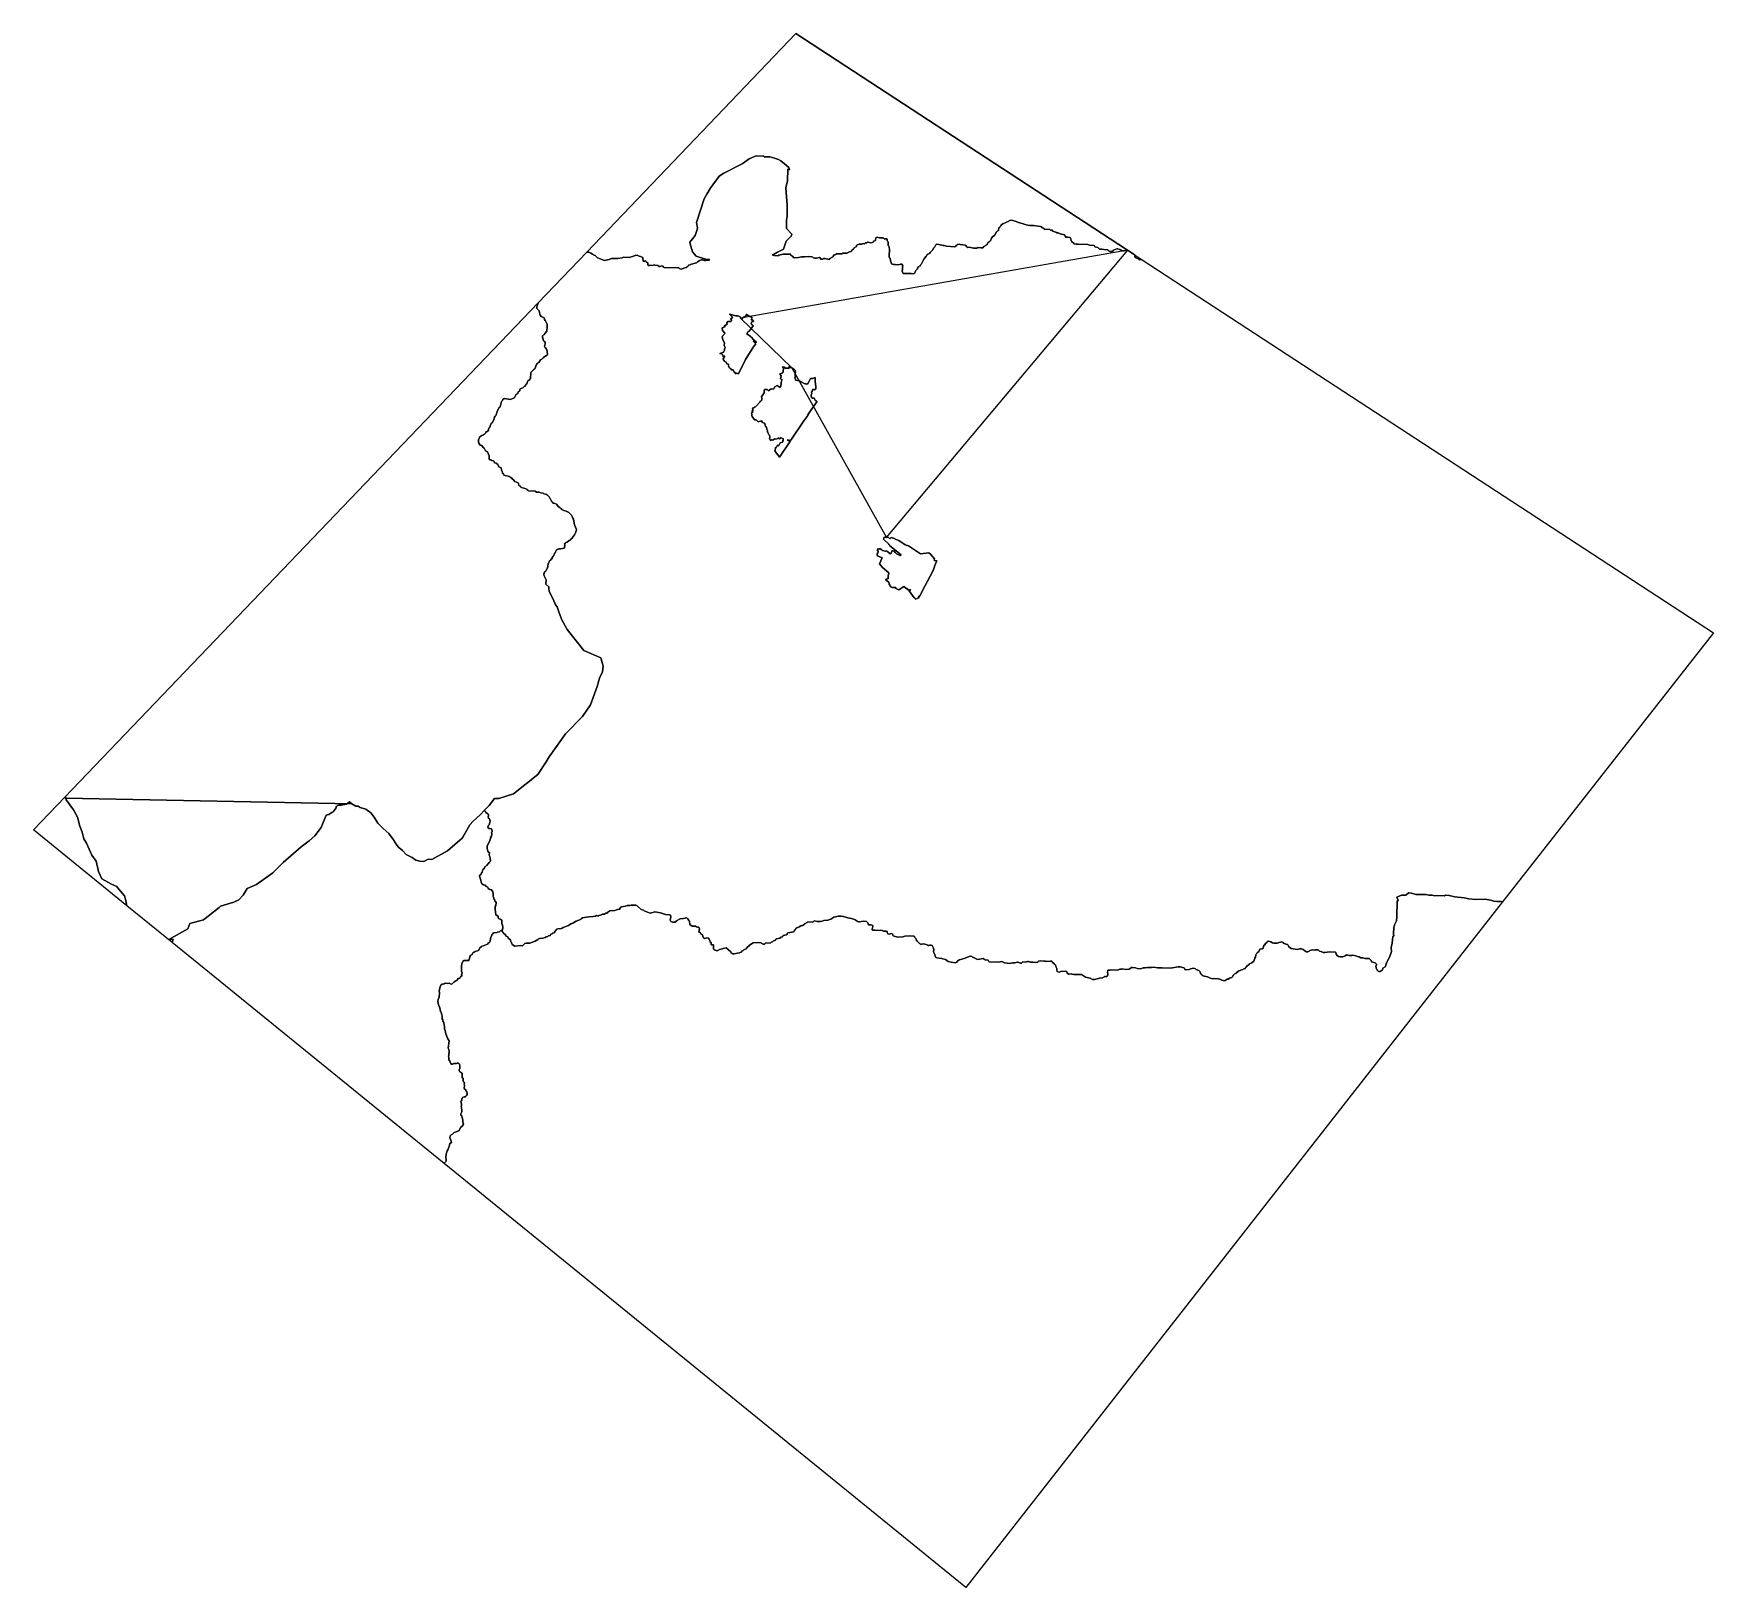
# Model space of a CAD drawing. Header units: metres. Extents: x 121090 to 122167, y 1216661 to 1217657.
import ezdxf

# ---------------------------------------------------------------- set-up
doc = ezdxf.new("R2010")
doc.units = ezdxf.units.M

msp = doc.modelspace()

# ---------------------------------------------------------------- linework, layer by layer
for points in [[(121796.2412, 1217515.1703), (121800.7517, 1217512.2248), (121800.4545, 1217512.2838), (121799.089, 1217512.0746), (121798.6235, 1217512.7255), (121796.7962, 1217513.3272), (121796.4816, 1217513.5745), (121796.178, 1217514.3018), (121796.2412, 1217515.1703), (121578.9265, 1217657.083), (121791.5264, 1217518.2492), (121791.2249, 1217518.256), (121789.054, 1217517.825), (121788.334, 1217517.8413), (121787.5394, 1217518.0995), (121787.543, 1217518.2594), (121786.7522, 1217518.6776), (121786.1921, 1217518.6903), (121785.2412, 1217519.112), (121784.4411, 1217519.1302), (121782.4994, 1217518.2137), (121781.9285, 1217517.7464), (121781.2831, 1217517.5209), (121780.323, 1217517.5427), (121779.0539, 1217518.0516), (121778.7429, 1217518.459), (121776.2666, 1217518.6752), (121774.6738, 1217519.0314), (121773.3938, 1217519.0605), (121772.3755, 1217520.044), (121770.4627, 1217520.4075), (121770.0008, 1217521.2184), (121767.1281, 1217521.6037), (121766.0153, 1217521.9491), (121760.0189, 1217522.2451), (121758.4952, 1217522.1196), (121757.2988, 1217522.3068), (121756.7533, 1217522.9595), (121756.1206, 1217523.294), (121755.8133, 1217523.8613), (121755.2605, 1217524.194), (121755.0531, 1217525.6394), (121754.5913, 1217526.4503), (121753.2367, 1217526.7212), (121751.9567, 1217526.7501), (121751.4076, 1217527.2428), (121751.1821, 1217527.8883), (121750.9457, 1217528.0537), (121748.3202, 1217528.7536), (121746.9747, 1217529.4244), (121746.1747, 1217529.4426), (121745.3855, 1217529.9408), (121743.951, 1217530.2134), (121743.4764, 1217530.4643), (121743.0091, 1217531.0351), (121741.9727, 1217531.2187), (121741.4235, 1217531.7114), (121738.4582, 1217531.5385), (121737.9835, 1217531.7894), (121737.989, 1217532.0294), (121737.6762, 1217532.3566), (121736.7199, 1217532.5384), (121736.2561, 1217533.2693), (121735.6997, 1217533.442), (121731.0742, 1217534.1872), (121728.8323, 1217534.158), (121726.4378, 1217534.4523), (121723.8995, 1217535.4704), (121721.4322, 1217536.0867), (121719.9266, 1217536.7611), (121717.2211, 1217537.4628), (121715.7794, 1217537.4155), (121715.2884, 1217536.9463), (121711.4049, 1217535.1133), (121710.5904, 1217534.4915), (121710.2558, 1217533.8587), (121709.7686, 1217533.5496), (121709.5977, 1217533.0732), (121709.0249, 1217532.5259), (121708.6669, 1217530.8531), (121707.9396, 1217530.5494), (121707.4469, 1217530.0003), (121706.1943, 1217527.7075), (121705.0598, 1217527.0928), (121704.1562, 1217526.0728), (121703.6381, 1217524.4037), (121703.1527, 1217524.1745), (121702.7399, 1217523.6236), (121702.1709, 1217523.2362), (121701.1765, 1217521.738), (121699.2293, 1217520.5815), (121698.6511, 1217519.7942), (121697.3693, 1217519.7432), (121695.4565, 1217520.1067), (121694.8856, 1217519.6395), (121692.7256, 1217519.6884), (121689.8546, 1217520.1536), (121689.1327, 1217520.09), (121688.3382, 1217520.3482), (121687.5636, 1217521.4863), (121684.2144, 1217522.0425), (121682.6944, 1217522.0769), (121682.3671, 1217521.7642), (121681.7217, 1217521.5387), (121681.1418, 1217520.6714), (121680.4981, 1217520.5259), (121675.4653, 1217520.9601), (121673.9525, 1217521.3146), (121673.1507, 1217521.2527), (121670.5269, 1217522.0325), (121669.0088, 1217522.1471), (121668.5997, 1217521.7561), (121667.9289, 1217520.4106), (121667.1089, 1217519.5487), (121666.6835, 1217518.4377), (121664.8072, 1217516.8795), (121664.4727, 1217516.2467), (121663.0964, 1217515.5575), (121662.84, 1217514.8429), (121662.3528, 1217514.5339), (121660.9456, 1217512.4847), (121660.5384, 1217512.1737), (121659.4367, 1217509.4773), (121658.8677, 1217509.0899), (121658.4495, 1217508.299), (121657.9658, 1217508.1498), (121657.395, 1217507.6825), (121656.895, 1217506.8134), (121656.8023, 1217506.2552), (121655.7405, 1217505.3188), (121655.2388, 1217504.3696), (121655.1461, 1217503.8115), (121654.8225, 1217503.6587), (121654.4098, 1217503.1077), (121652.7352, 1217503.3859), (121647.6115, 1217503.3419), (121646.9242, 1217504.7982), (121647.1877, 1217505.8328), (121647.144, 1217507.4346), (121647.3258, 1217508.3911), (121647.2548, 1217508.7929), (121646.7857, 1217509.2837), (121645.8275, 1217509.3855), (121644.9383, 1217509.0054), (121642.3819, 1217509.2235), (121641.4983, 1217509.0835), (121640.1492, 1217509.5942), (121639.9183, 1217509.9997), (121639.9292, 1217510.4797), (121639.3927, 1217511.5324), (121639.3526, 1217513.2942), (121638.9562, 1217513.4633), (121638.7307, 1217514.1088), (121638.5943, 1217515.1524), (121638.825, 1217518.2688), (121638.7121, 1217520.3525), (121638.4848, 1217520.9179), (121638.0158, 1217521.4088), (121637.9847, 1217523.5706), (121637.4428, 1217524.3834), (121637.3864, 1217525.4252), (121637.23, 1217525.5888), (121635.39, 1217525.6305), (121634.8427, 1217526.2032), (121632.4409, 1217526.1776), (121631.0099, 1217526.6103), (121630.0427, 1217526.3121), (121629.8427, 1217524.5556), (121629.3554, 1217524.2465), (121628.6318, 1217524.1029), (121628.2973, 1217523.47), (121627.89, 1217523.1591), (121626.6065, 1217523.0282), (121625.0973, 1217523.5427), (121624.6937, 1217523.3917), (121624.3646, 1217522.9989), (121623.4828, 1217522.9389), (121622.7519, 1217522.4752), (121621.8719, 1217522.4951), (121621.1428, 1217522.1115), (121619.3828, 1217522.1513), (121618.1736, 1217521.7786), (121617.7628, 1217521.3077), (121617.6701, 1217520.7494), (121616.1283, 1217519.8239), (121615.7902, 1217519.0312), (121614.8157, 1217518.4128), (121614.5593, 1217517.6983), (121614.2339, 1217517.4655), (121613.1103, 1217517.331), (121611.4866, 1217516.3272), (121608.9266, 1217516.3852), (121608.1976, 1217516.0016), (121606.9939, 1217515.8688), (121604.6739, 1217515.9213), (121604.5066, 1217515.605), (121604.183, 1217515.4522), (121603.4594, 1217515.3086), (121602.5503, 1217514.0484), (121600.5249, 1217512.9737), (121600.1104, 1217512.3429), (121597.3212, 1217512.8863), (121596.6012, 1217512.9026), (121596.034, 1217512.5953), (121594.674, 1217512.6261), (121594.5267, 1217513.1898), (121593.8976, 1217513.6843), (121591.9648, 1217513.1678), (121591.0048, 1217513.1896), (121590.2084, 1217513.3677), (121589.7374, 1217513.7786), (121589.101, 1217513.9531), (121586.7883, 1217514.3257), (121584.4592, 1217513.9783), (121582.4592, 1217514.0236), (121580.5283, 1217513.5871), (121577.881, 1217513.3269), (121577.4064, 1217513.5779), (121576.9409, 1217514.2287), (121575.6827, 1217515.2177), (121575.3735, 1217515.705), (121570.6517, 1217515.732), (121567.8353, 1217515.0755), (121567.3462, 1217514.6864), (121564.9498, 1217514.9008), (121563.5873, 1217515.2618), (121564.4825, 1217515.4716), (121567.0007, 1217517.0955), (121570.9661, 1217519.0067), (121572.6003, 1217524.0122), (121575.7946, 1217527.2216), (121576.2219, 1217528.4125), (121576.0709, 1217528.8161), (121572.7853, 1217532.1723), (121572.9068, 1217537.5325), (121573.2066, 1217540.167), (121573.2826, 1217547.0489), (121572.3347, 1217558.1963), (121573.3998, 1217562.8146), (121573.6467, 1217570.1729), (121574.5995, 1217569.831), (121574.6849, 1217570.0692), (121574.2302, 1217571.2002), (121571.6464, 1217573.74), (121569.1281, 1217575.638), (121567.7826, 1217576.309), (121565.1644, 1217577.3288), (121562.1388, 1217578.0377), (121558.6188, 1217578.1175), (121558.5442, 1217578.3593), (121558.226, 1217578.4466), (121553.3496, 1217578.7172), (121548.9842, 1217576.8151), (121544.4279, 1217573.5566), (121532.6099, 1217567.7413), (121529.7628, 1217565.7247), (121523.8196, 1217557.7752), (121521.7398, 1217554.3005), (121519.989, 1217551.2185), (121515.0825, 1217536.0417), (121515.7246, 1217532.5853), (121515.3683, 1217530.9926), (121514.2521, 1217527.6561), (121510.9541, 1217523.4085), (121511.0924, 1217522.4449), (121512.5764, 1217517.2886), (121514.993, 1217514.4324), (121520.8712, 1217512.4582), (121523.4295, 1217512.3201), (121523.2586, 1217511.8437), (121522.8568, 1217511.7728), (121521.5804, 1217511.9619), (121521.175, 1217511.7309), (121520.2949, 1217511.7508), (121518.9422, 1217512.1016), (121518.1422, 1217512.1198), (121517.0931, 1217511.7434), (121516.8459, 1217511.4288), (121515.7932, 1217510.8923), (121515.2168, 1217510.185), (121513.4478, 1217509.8249), (121513.3641, 1217509.6668), (121511.3496, 1217509.0721), (121511.266, 1217508.9139), (121510.0587, 1217508.621), (121509.5623, 1217507.9119), (121508.9969, 1217507.6846), (121508.746, 1217507.2101), (121507.6205, 1217506.9954), (121507.1333, 1217506.6864), (121505.6023, 1217506.2408), (121504.566, 1217506.4243), (121503.9369, 1217506.9189), (121503.2205, 1217507.0953), (121494.5003, 1217507.2929), (121493.944, 1217507.4655), (121493.5567, 1217508.0347), (121492.9203, 1217508.2092), (121491.953, 1217507.9109), (121491.233, 1217507.9272), (121490.2839, 1217508.429), (121488.3693, 1217508.7125), (121488.1329, 1217508.878), (121487.2457, 1217508.5779), (121485.4892, 1217508.7778), (121485.0838, 1217508.5469), (121484.2838, 1217508.565), (121483.9729, 1217508.9723), (121484.0001, 1217510.1723), (121483.2856, 1217510.4286), (121483.2164, 1217510.9105), (121482.9818, 1217511.1558), (121482.2673, 1217511.4122), (121481.7, 1217511.1049), (121480.9036, 1217511.283), (121480.7889, 1217513.2867), (121480.4035, 1217513.9357), (121479.2925, 1217514.3612), (121478.3343, 1217514.463), (121477.067, 1217515.0519), (121475.7851, 1217515.001), (121474.7324, 1217514.4645), (121472.0743, 1217513.7243), (121468.3125, 1217513.7296), (121467.4251, 1217513.4296), (121464.6942, 1217513.0112), (121460.6905, 1217512.9419), (121459.156, 1217512.3363), (121456.1015, 1217511.7652), (121451.6577, 1217513.4667), (121450.1685, 1217514.8613), (121449.454, 1217515.1176), (121448.983, 1217515.5285), (121448.4266, 1217515.7011), (121447.4029, 1217516.4448), (121446.0574, 1217517.1156), (121444.8556, 1217517.0628), (121444.8497, 1217517.0609), (121578.9265, 1217657.083)], [(121791.5264, 1217518.2492), (121796.2412, 1217515.1703), (121796.178, 1217514.3018), (121796.4816, 1217513.5745), (121796.7962, 1217513.3272), (121798.6235, 1217512.7255), (121799.089, 1217512.0746), (121800.4545, 1217512.2838), (121800.7517, 1217512.2248), (122166.8854, 1217273.1284), (122031.7939, 1217100.6467), (122030.856, 1217100.9276), (122028.7742, 1217100.8948), (122028.1379, 1217101.0693), (122026.1378, 1217101.1147), (122024.1523, 1217101.7999), (122020.5631, 1217102.3615), (122014.5576, 1217102.2576), (122010.2449, 1217102.6755), (122007.1375, 1217103.3062), (122001.1501, 1217104.0023), (121997.5682, 1217104.8838), (121995.1682, 1217104.9382), (121994.6009, 1217104.6309), (121989.5627, 1217104.8252), (121988.199, 1217104.696), (121986.6063, 1217105.0523), (121984.5262, 1217105.0995), (121982.6135, 1217105.4629), (121976.1316, 1217105.5299), (121973.426, 1217106.2315), (121971.6697, 1217106.4314), (121970.1279, 1217105.5058), (121970.0351, 1217104.9477), (121967.0751, 1217105.0147), (121964.0025, 1217103.6436), (121964.5334, 1217102.3509), (121965.0007, 1217101.78), (121964.1844, 1217101.0782), (121964.0378, 1217091.0762), (121963.7433, 1217088.6817), (121962.4035, 1217086.0706), (121962.2963, 1217084.8724), (121962.0473, 1217084.4779), (121961.9474, 1217080.0778), (121962.1639, 1217079.0324), (121961.3531, 1217078.5705), (121961.0969, 1217074.334), (121960.3099, 1217071.3903), (121960.4936, 1217068.9049), (121960.2246, 1217067.6303), (121959.5392, 1217065.6447), (121957.7085, 1217062.5646), (121956.9666, 1217060.2903), (121956.8541, 1217060.1827), (121956.676, 1217059.3863), (121956.5105, 1217059.15), (121955.0506, 1217058.3026), (121954.7869, 1217057.268), (121954.5397, 1217056.9535), (121953.3197, 1217056.1007), (121952.5197, 1217056.1188), (121951.9634, 1217056.2915), (121951.336, 1217056.866), (121951.1942, 1217057.6697), (121950.8796, 1217057.9169), (121950.5923, 1217059.3642), (121950.5995, 1217059.6842), (121950.9304, 1217060.1569), (121950.8667, 1217060.8788), (121950.083, 1217061.6169), (121947.8593, 1217062.3877), (121947.5556, 1217063.1149), (121947.1647, 1217063.524), (121946.2228, 1217064.3458), (121945.9046, 1217064.433), (121943.7446, 1217064.482), (121942.3136, 1217064.9147), (121940.8718, 1217064.8673), (121939.8445, 1217065.4508), (121938.8081, 1217065.6345), (121937.7808, 1217066.2181), (121935.8698, 1217066.6616), (121935.0625, 1217066.3597), (121933.3807, 1217066.3178), (121931.7098, 1217066.7558), (121930.9752, 1217066.1322), (121929.439, 1217065.4466), (121927.999, 1217065.4792), (121926.6461, 1217065.8301), (121925.857, 1217066.3282), (121925.1569, 1217067.2246), (121924.9405, 1217068.27), (121924.6278, 1217068.5972), (121920.8695, 1217068.7625), (121917.895, 1217068.1896), (121916.855, 1217068.2131), (121915.9877, 1217068.7931), (121914.3931, 1217069.0693), (121913.5331, 1217069.9693), (121911.7712, 1217069.9292), (121911.3676, 1217069.7783), (121910.1711, 1217069.9655), (121909.1276, 1217069.8291), (121908.3203, 1217069.5272), (121907.8294, 1217069.0581), (121907.0204, 1217068.6762), (121906.1403, 1217068.6961), (121905.113, 1217069.2797), (121904.0147, 1217070.2651), (121902.8238, 1217070.6923), (121901.6219, 1217070.6395), (121900.0893, 1217070.1139), (121896.3419, 1217070.7593), (121894.6854, 1217071.8373), (121894.309, 1217072.8864), (121893.8399, 1217073.3773), (121891.5326, 1217073.9899), (121891.147, 1217074.6389), (121890.3579, 1217075.1371), (121888.5089, 1217074.7788), (121887.2979, 1217074.326), (121885.1361, 1217074.2949), (121884.2597, 1217074.4749), (121883.2342, 1217075.1385), (121881.4815, 1217075.4984), (121880.9106, 1217075.0311), (121880.7415, 1217074.6347), (121879.767, 1217074.0165), (121879.1851, 1217073.0692), (121878.7816, 1217072.9182), (121878.2617, 1217071.1691), (121877.6108, 1217070.7035), (121876.2417, 1217070.3343), (121875.4872, 1217068.8307), (121874.4309, 1217068.1343), (121874.3382, 1217067.576), (121873.7691, 1217067.1887), (121873.6019, 1217066.8723), (121873.3238, 1217065.1977), (121872.9111, 1217064.6468), (121872.3094, 1217062.8196), (121871.0803, 1217061.5667), (121869.6294, 1217061.1194), (121869.2149, 1217060.4884), (121868.5695, 1217060.2628), (121868.3986, 1217059.7865), (121867.8367, 1217059.7192), (121867.5805, 1217059.0046), (121867.0132, 1217058.6973), (121866.7587, 1217058.0628), (121865.5496, 1217057.6899), (121865.2223, 1217057.3772), (121864.4987, 1217057.2336), (121863.606, 1217056.6935), (121862.2369, 1217056.3242), (121861.8242, 1217055.7733), (121861.4206, 1217055.6224), (121861.006, 1217054.9915), (121860.117, 1217054.6114), (121859.6225, 1217053.9823), (121859.137, 1217053.7532), (121858.6335, 1217052.724), (121858.2244, 1217052.3331), (121856.6116, 1217051.8093), (121856.1189, 1217051.2602), (121855.1553, 1217051.122), (121853.9354, 1217050.2692), (121853.4536, 1217050.2), (121851.779, 1217050.4782), (121850.5935, 1217051.1454), (121849.3989, 1217051.4125), (121849.0843, 1217051.6598), (121848.6007, 1217051.5107), (121846.5207, 1217051.5578), (121845.717, 1217051.416), (121844.5243, 1217051.7632), (121842.7024, 1217052.6049), (121839.675, 1217053.2338), (121839.3677, 1217053.801), (121838.7332, 1217054.0555), (121838.5876, 1217054.6992), (121838.2713, 1217054.8664), (121837.8931, 1217055.8355), (121837.1148, 1217056.8136), (121835.3657, 1217057.3336), (121834.8947, 1217057.7445), (121833.9438, 1217058.1662), (121831.8547, 1217057.8134), (121830.8038, 1217057.357), (121828.4801, 1217057.2495), (121828.1656, 1217057.4968), (121827.8619, 1217058.224), (121827.5455, 1217058.3913), (121825.1582, 1217059.0058), (121823.88, 1217059.1147), (121818.9, 1217058.3471), (121813.7018, 1217058.545), (121810.6563, 1217058.3739), (121808.2671, 1217058.9083), (121806.7398, 1217058.6228), (121804.2598, 1217058.679), (121802.7325, 1217058.3935), (121801.4525, 1217058.4224), (121800.4016, 1217057.966), (121799.7598, 1217057.9006), (121797.6034, 1217058.1095), (121796.4925, 1217058.5349), (121794.6524, 1217058.5766), (121793.9361, 1217058.7529), (121793.1979, 1217057.9692), (121792.4706, 1217057.6655), (121789.9815, 1217057.3217), (121787.9905, 1217057.7671), (121787.667, 1217057.6144), (121786.4669, 1217057.6416), (121785.2524, 1217057.0288), (121780.936, 1217057.2867), (121780.2087, 1217056.9829), (121778.8487, 1217057.0139), (121778.6851, 1217056.8574), (121778.5724, 1217055.4193), (121778.7997, 1217054.8538), (121778.8544, 1217053.7319), (121778.5234, 1217053.2592), (121777.8762, 1217052.9537), (121776.7526, 1217052.8191), (121775.3762, 1217052.1299), (121773.449, 1217051.8534), (121772.8017, 1217051.5479), (121770.3071, 1217050.9641), (121768.9471, 1217050.995), (121767.3653, 1217051.8313), (121764.4197, 1217052.5383), (121761.8141, 1217054.1182), (121757.0923, 1217054.1452), (121755.8959, 1217054.3324), (121755.5014, 1217054.5814), (121753.8159, 1217054.3796), (121752.7085, 1217054.9649), (121752.4139, 1217056.0922), (121751.7011, 1217056.4286), (121748.6502, 1217056.0174), (121747.683, 1217055.7192), (121746.6466, 1217055.9028), (121746.332, 1217056.15), (121746.1084, 1217056.8755), (121746.1355, 1217058.0755), (121745.521, 1217059.21), (121745.3063, 1217060.3355), (121744.6736, 1217060.67), (121744.3644, 1217061.1573), (121743.9662, 1217061.2463), (121743.5807, 1217061.8954), (121743.3407, 1217061.9008), (121742.797, 1217062.6335), (121741.9989, 1217062.7316), (121739.3516, 1217062.4715), (121738.877, 1217062.7224), (121737.9988, 1217062.8223), (121735.5188, 1217062.8786), (121734.3951, 1217062.7439), (121734.0696, 1217062.5112), (121733.8988, 1217062.0348), (121732.6933, 1217061.822), (121730.7806, 1217062.1856), (121729.1787, 1217062.1418), (121727.8278, 1217062.5727), (121727.2678, 1217062.5853), (121726.0569, 1217062.1325), (121724.3004, 1217062.3324), (121723.4805, 1217061.4706), (121722.5206, 1217061.4923), (121721.3332, 1217062.0795), (121720.8532, 1217062.0904), (121719.1623, 1217061.6484), (121717.8823, 1217061.6775), (121715.7932, 1217061.3246), (121714.4332, 1217061.3555), (121712.5204, 1217061.719), (121710.9367, 1217062.4752), (121708.7676, 1217062.1242), (121702.7675, 1217062.2602), (121702.2165, 1217062.6729), (121701.9911, 1217063.3183), (121700.1547, 1217063.5201), (121698.8146, 1217064.4309), (121695.2001, 1217063.8725), (121693.5345, 1217064.5506), (121693.3018, 1217064.876), (121692.1127, 1217065.3832), (121691.6418, 1217065.7942), (121690.6036, 1217065.8977), (121686.8072, 1217064.3829), (121685.6817, 1217064.1683), (121685.3563, 1217063.9356), (121683.5091, 1217063.6572), (121682.3655, 1217062.6426), (121682.0328, 1217062.0898), (121681.2219, 1217061.628), (121678.3491, 1217062.0133), (121676.52, 1217062.535), (121674.7853, 1217063.6949), (121672.7161, 1217064.2221), (121672.4016, 1217064.4693), (121669.207, 1217064.7818), (121668.5742, 1217065.1164), (121667.5141, 1217067.7818), (121667.2795, 1217068.0272), (121667.0595, 1217068.9127), (121667.163, 1217069.9509), (121667.0302, 1217071.1546), (121666.4974, 1217072.3673), (121666.1847, 1217072.6945), (121665.5501, 1217072.949), (121664.4301, 1217072.9744), (121664.0246, 1217072.7435), (121663.3847, 1217072.758), (121662.9937, 1217073.1671), (121660.85, 1217073.936), (121659.4009, 1217073.5687), (121659.2354, 1217073.3322), (121658.8355, 1217073.3413), (121658.3718, 1217074.0722), (121658.0536, 1217074.1594), (121657.0335, 1217075.0631), (121656.8826, 1217075.4666), (121656.1699, 1217075.803), (121655.877, 1217077.0103), (121654.8606, 1217078.0739), (121654.7915, 1217078.5557), (121654.5569, 1217078.8012), (121651.6787, 1217078.9464), (121648.635, 1217078.8553), (121647.3423, 1217078.3243), (121643.975, 1217078.0805), (121641.2731, 1217078.9421), (121640.9622, 1217079.3494), (121640.7421, 1217080.2349), (121639.8657, 1217080.4148), (121638.7366, 1217080.0402), (121637.6984, 1217080.1437), (121637.3184, 1217081.0328), (121637.2528, 1217081.6747), (121636.7802, 1217082.0056), (121635.0201, 1217082.0454), (121634.2274, 1217082.3836), (121633.031, 1217082.5708), (121632.3074, 1217082.4271), (121629.671, 1217082.647), (121627.9873, 1217082.5251), (121627.7527, 1217082.7704), (121627.7636, 1217083.2505), (121628.2035, 1217085.0014), (121628.1344, 1217085.4833), (121626.9435, 1217085.9104), (121625.4252, 1217086.025), (121625.1197, 1217086.6721), (121625.0543, 1217087.314), (121624.1923, 1217088.1339), (121622.0377, 1217088.4229), (121619.705, 1217087.9155), (121619.0651, 1217087.93), (121618.1123, 1217088.2717), (121616.9322, 1217089.179), (121615.4267, 1217089.8535), (121613.1175, 1217090.386), (121612.1576, 1217090.4078), (121609.3756, 1217091.2713), (121607.701, 1217091.5493), (121606.0992, 1217091.5057), (121603.2065, 1217091.0109), (121601.1757, 1217089.6963), (121599.3975, 1217088.9361), (121596.752, 1217088.7559), (121595.7829, 1217088.3777), (121594.5793, 1217088.2449), (121592.5775, 1217088.2102), (121590.5029, 1217088.4974), (121589.8519, 1217088.0319), (121589.7647, 1217087.7137), (121586.4065, 1217087.8699), (121586.0792, 1217087.5571), (121585.4338, 1217087.3316), (121584.9411, 1217086.7825), (121584.4574, 1217086.6333), (121584.2066, 1217086.1588), (121582.9939, 1217085.626), (121581.9484, 1217085.4095), (121580.9721, 1217084.7113), (121579.5194, 1217084.184), (121578.7849, 1217083.5603), (121578.5303, 1217082.9257), (121578.0431, 1217082.6166), (121577.5359, 1217081.4275), (121575.0485, 1217081.1636), (121573.6795, 1217080.7944), (121573.3523, 1217080.4817), (121573.1795, 1217079.9253), (121572.8541, 1217079.6926), (121570.7595, 1217079.0997), (121570.3432, 1217078.3888), (121569.296, 1217078.0924), (121568.7197, 1217077.385), (121566.3087, 1217076.9595), (121565.9833, 1217076.7267), (121565.7288, 1217076.0922), (121564.5197, 1217075.7193), (121563.7834, 1217075.0156), (121563.0615, 1217074.952), (121562.327, 1217074.3283), (121559.607, 1217074.3899), (121558.7906, 1217073.6881), (121557.9089, 1217073.628), (121556.3252, 1217074.3842), (121555.1324, 1217074.7315), (121551.5269, 1217074.5731), (121549.1706, 1217073.0256), (121548.676, 1217072.3965), (121548.1106, 1217072.1692), (121547.0361, 1217070.6727), (121545.498, 1217069.9072), (121545.0889, 1217069.5163), (121544.2017, 1217069.2162), (121543.7853, 1217068.5053), (121542.6526, 1217067.9707), (121541.4508, 1217067.9179), (121539.1999, 1217067.4886), (121538.2399, 1217067.5104), (121537.9235, 1217067.6776), (121537.4544, 1217068.1686), (121537.2271, 1217068.734), (121534.2433, 1217071.2829), (121532.2341, 1217070.9282), (121531.825, 1217070.5373), (121529.8142, 1217070.1026), (121528.4378, 1217069.4134), (121526.5287, 1217069.937), (121526.216, 1217070.2642), (121526.0704, 1217070.9078), (121526.123, 1217073.2279), (121524.603, 1217073.2624), (121524.5539, 1217074.6241), (121523.8393, 1217074.8805), (121523.7065, 1217076.0842), (121523.1646, 1217076.8968), (121523.0173, 1217077.4605), (121521.7409, 1217077.6495), (121520.3736, 1217077.3604), (121519.5809, 1217077.6985), (121519.1227, 1217078.6693), (121519.0626, 1217079.5512), (121518.5062, 1217079.7238), (121517.9588, 1217080.2966), (121517.577, 1217081.1056), (121516.7025, 1217081.3656), (121516.9896, 1217083.4402), (121516.7659, 1217084.1656), (121516.135, 1217084.5801), (121515.2586, 1217084.7601), (121514.4676, 1217085.1782), (121512.3876, 1217085.2254), (121510.9675, 1217086.1381), (121510.6965, 1217088.3053), (121510.2255, 1217088.7162), (121509.6909, 1217089.8489), (121508.9055, 1217090.5071), (121506.8127, 1217089.9941), (121504.6472, 1217089.8032), (121502.3, 1217088.6557), (121501.9637, 1217087.943), (121501.7201, 1217087.7884), (121499.7164, 1217087.6738), (121498.6054, 1217088.0991), (121498.2236, 1217088.9082), (121498.6725, 1217091.0591), (121498.5398, 1217092.2628), (121497.9051, 1217092.5173), (121495.2651, 1217092.5772), (121492.1687, 1217093.6879), (121488.4213, 1217094.3331), (121485.6832, 1217093.5948), (121484.8031, 1217093.6147), (121481.6321, 1217094.9672), (121481.1612, 1217095.3782), (121479.6503, 1217095.8126), (121477.1446, 1217098.2707), (121476.3518, 1217098.6089), (121473.3918, 1217098.6759), (121472.4245, 1217098.3776), (121470.7427, 1217098.3357), (121469.6936, 1217097.9593), (121467.1245, 1217097.6173), (121466.6391, 1217097.3882), (121465.8064, 1217095.9663), (121464.5228, 1217095.8354), (121462.8283, 1217095.2334), (121459.621, 1217094.9859), (121458.401, 1217094.1331), (121457.8265, 1217093.5059), (121457.0246, 1217093.4439), (121456.1301, 1217092.8239), (121454.9301, 1217092.8511), (121453.7137, 1217092.1583), (121452.6702, 1217092.0219), (121452.1011, 1217091.6345), (121451.6265, 1217091.8854), (121450.9865, 1217091.8999), (121450.4193, 1217091.5926), (121448.8919, 1217091.3071), (121446.1683, 1217091.2088), (121444.7192, 1217090.8414), (121442.1519, 1217090.5794), (121441.1774, 1217089.9612), (121440.7665, 1217089.4902), (121437.9393, 1217088.3536), (121435.9902, 1217087.1172), (121434.5412, 1217086.7498), (121433.0758, 1217085.6625), (121429.763, 1217084.2968), (121428.6267, 1217083.6022), (121426.2212, 1217083.4166), (121425.7358, 1217083.1874), (121424.6686, 1217082.0109), (121424.5086, 1217082.0146), (121423.925, 1217080.9873), (121422.7959, 1217080.6127), (121422.5487, 1217080.2981), (121421.9014, 1217079.9926), (121421.3251, 1217079.2853), (121420.356, 1217078.9071), (121419.8669, 1217078.5179), (121418.7415, 1217078.3033), (121418.1724, 1217077.916), (121416.7215, 1217077.4686), (121414.5542, 1217077.1976), (121413.7433, 1217076.7357), (121413.4942, 1217076.3411), (121412.7688, 1217076.1175), (121411.7943, 1217075.4993), (121408.3252, 1217074.2972), (121405.9215, 1217074.1916), (121405.0361, 1217073.9715), (121404.2961, 1217073.1078), (121403.6452, 1217072.6423), (121402.3652, 1217072.6714), (121398.7543, 1217072.2729), (121397.0197, 1217073.4328), (121396.6487, 1217074.722), (121396.0996, 1217075.2146), (121395.8886, 1217076.5001), (121394.5503, 1217077.491), (121394.1666, 1217078.22), (121393.2193, 1217078.8018), (121392.6011, 1217079.7763), (121391.5755, 1217080.4399), (121391.1155, 1217081.3307), (121390.6445, 1217081.7417), (121390.5791, 1217082.3834), (121390.8245, 1217082.618), (121390.948, 1217084.5363), (121390.8171, 1217085.8199), (121390.4424, 1217086.949), (121390.4878, 1217088.949), (121389.7805, 1217089.5253), (121388.3531, 1217090.118), (121388.1222, 1217090.5234), (121388.0657, 1217091.5652), (121387.3548, 1217091.9815), (121386.7966, 1217092.0743), (121386.4875, 1217092.5615), (121386.0801, 1217095.7724), (121386.2054, 1217097.7707), (121386.6217, 1217098.4816), (121386.6652, 1217100.4016), (121386.2761, 1217100.8907), (121385.8797, 1217101.0598), (121385.9797, 1217101.938), (121385.4287, 1217102.3507), (121385.1395, 1217103.718), (121384.7486, 1217104.127), (121384.794, 1217106.1271), (121384.5775, 1217107.1725), (121383.7247, 1217108.3925), (121382.692, 1217108.7361), (121381.5865, 1217109.4014), (121381.3628, 1217110.1269), (121380.3336, 1217110.6305), (121379.7135, 1217111.525), (121378.5935, 1217111.5503), (121377.648, 1217112.2121), (121377.1916, 1217113.2631), (121376.9807, 1217114.5485), (121376.0786, 1217117.1303), (121376.1695, 1217117.6085), (121376.8223, 1217118.154), (121377.7384, 1217119.734), (121378.2584, 1217121.4832), (121378.9092, 1217121.9487), (121379.1493, 1217121.9432), (121379.4964, 1217123.136), (121379.982, 1217123.3652), (121380.4783, 1217124.0743), (121381.1273, 1217124.4598), (121381.2964, 1217124.8562), (121381.9455, 1217125.2416), (121382.2018, 1217125.9562), (121383.1817, 1217126.8145), (121382.9852, 1217128.7399), (121382.5434, 1217130.4308), (121382.3106, 1217130.7562), (121382.5851, 1217132.2708), (121382.0287, 1217132.4436), (121381.3268, 1217133.2599), (121381.043, 1217134.8672), (121381.0775, 1217136.3872), (121381.3447, 1217137.5817), (121382.8482, 1217140.3491), (121383.2026, 1217141.862), (121383.8645, 1217142.8074), (121383.9753, 1217144.1657), (121383.7588, 1217145.2111), (121384.1697, 1217145.682), (121384.1806, 1217146.162), (121383.7315, 1217147.533), (121382.3751, 1217147.7238), (121381.5113, 1217148.4637), (121381.5331, 1217149.4237), (121381.9458, 1217149.9746), (121382.1876, 1217150.0492), (121382.8839, 1217152.5148), (121382.5147, 1217153.8839), (121381.8073, 1217154.4602), (121381.6546, 1217154.7838), (121381.8509, 1217156.3802), (121381.6254, 1217157.0256), (121380.9109, 1217157.282), (121380.2071, 1217158.0183), (121379.9816, 1217158.6637), (121379.5871, 1217158.9128), (121379.3598, 1217159.4782), (121382.2269, 1217162.3748), (121385.6922, 1217166.9387), (121388.5721, 1217166.8734), (121397.9267, 1217169.9431), (121413.417, 1217182.3988), (121418.8802, 1217190.3592), (121420.7964, 1217193.6775), (121431.2956, 1217208.4074), (121442.1932, 1217219.5264), (121447.1656, 1217227.0177), (121451.5922, 1217238.6835), (121453.0774, 1217244.1728), (121454.8499, 1217248.2148), (121455.4115, 1217251.8039), (121453.933, 1217257.2003), (121442.9089, 1217261.6924), (121432.2516, 1217275.301), (121428.9475, 1217281.3791), (121427.051, 1217285.9845), (121425.858, 1217289.8535), (121424.8451, 1217291.0771), (121423.325, 1217294.6334), (121420.7973, 1217299.6533), (121420.4445, 1217301.7424), (121420.5444, 1217302.6206), (121418.5295, 1217304.2171), (121418.7223, 1217306.9842), (121417.5039, 1217309.7333), (121417.3621, 1217310.5369), (121417.5456, 1217311.5732), (121418.1454, 1217312.4302), (121418.2874, 1217312.5169), (121419.6183, 1217314.728), (121419.9926, 1217317.1208), (121420.1715, 1217317.5069), (121420.4035, 1217317.5917), (121420.4655, 1217318.1206), (121420.6653, 1217318.5462), (121420.9998, 1217319.179), (121421.7307, 1217319.6427), (121421.8234, 1217320.2009), (121422.6379, 1217320.8227), (121422.5706, 1217321.3846), (121423.2921, 1217322.3187), (121423.8014, 1217322.7174), (121423.9157, 1217323.3451), (121424.1491, 1217323.9302), (121424.2341, 1217324.1483), (121424.5595, 1217324.3811), (121424.7445, 1217325.0373), (121425.1513, 1217325.7684), (121425.394, 1217325.8829), (121425.4315, 1217326.2123), (121427.0176, 1217326.8867), (121428.2194, 1217326.9395), (121430.3903, 1217327.3706), (121430.5539, 1217327.527), (121430.6811, 1217329.6051), (121430.492, 1217330.0897), (121431.1828, 1217330.5543), (121431.3519, 1217330.9507), (121432.2374, 1217331.1708), (121433.541, 1217332.1818), (121434.2665, 1217332.4055), (121434.8501, 1217333.4328), (121435.2555, 1217333.6637), (121435.59, 1217334.2964), (121436.9881, 1217335.9456), (121437.8244, 1217337.5275), (121438.2643, 1217339.2784), (121437.0531, 1217342.3476), (121436.3347, 1217345.9657), (121435.8674, 1217346.5366), (121435.571, 1217347.5839), (121434.9527, 1217348.5583), (121433.2308, 1217350.2783), (121431.5689, 1217351.1164), (121430.1362, 1217351.4691), (121428.8707, 1217352.138), (121428.4033, 1217352.7089), (121427.6142, 1217353.207), (121427.5396, 1217353.4489), (121426.5941, 1217354.1107), (121425.345, 1217355.4997), (121424.3958, 1217356.0015), (121423.2013, 1217356.2687), (121422.8139, 1217356.8378), (121422.4193, 1217357.0869), (121421.4284, 1217359.2704), (121421.1119, 1217359.4377), (121420.7283, 1217360.1668), (121419.87, 1217361.1467), (121419.4736, 1217361.3158), (121419.1626, 1217361.7231), (121418.3699, 1217362.0612), (121417.3317, 1217362.1647), (121416.7807, 1217362.5774), (121415.3462, 1217362.8501), (121414.3953, 1217363.2718), (121412.5553, 1217363.3135), (121411.8462, 1217363.8099), (121407.4497, 1217364.0697), (121407.0624, 1217364.6387), (121406.3478, 1217364.8951), (121406.0386, 1217365.3824), (121402.9386, 1217366.333), (121402.6222, 1217366.5003), (121402.3949, 1217367.0658), (121401.5985, 1217367.2439), (121401.2112, 1217367.8129), (121401.0712, 1217368.6966), (121400.7639, 1217369.2638), (121398.6219, 1217370.1128), (121397.8437, 1217371.091), (121397.1328, 1217371.5073), (121396.7509, 1217372.3164), (121395.7217, 1217372.82), (121395.3344, 1217373.389), (121391.7507, 1217374.1907), (121391.3707, 1217375.0798), (121390.8979, 1217375.4106), (121390.6869, 1217376.6961), (121390.216, 1217377.107), (121389.9359, 1217378.8742), (121388.5086, 1217379.4669), (121387.8211, 1217380.9232), (121386.7192, 1217381.7486), (121385.6847, 1217382.0122), (121385.3847, 1217382.8995), (121385.0719, 1217383.2267), (121383.7991, 1217383.5757), (121383.4864, 1217383.903), (121382.8482, 1217383.9975), (121382.3755, 1217384.3284), (121382.2663, 1217386.5721), (121381.2042, 1217389.1575), (121379.9351, 1217389.6664), (121379.1768, 1217391.5247), (121378.4622, 1217391.781), (121377.5312, 1217393.0827), (121376.5785, 1217393.4246), (121376.1093, 1217393.9154), (121375.4965, 1217395.1299), (121375.4274, 1217395.6117), (121375.5365, 1217396.89), (121376.3763, 1217398.6318), (121377.68, 1217399.6428), (121378.4054, 1217399.8665), (121378.5726, 1217400.1829), (121379.2981, 1217400.4066), (121380.0399, 1217401.3503), (121380.2144, 1217401.9866), (121380.938, 1217402.1303), (121381.7543, 1217402.8323), (121381.7707, 1217403.5523), (121382.027, 1217404.2668), (121382.4324, 1217404.4977), (121383.6177, 1217407.3524), (121384.1868, 1217407.7397), (121385.0194, 1217409.1616), (121385.7103, 1217411.3871), (121386.0429, 1217411.9398), (121386.6957, 1217412.4853), (121387.0428, 1217413.6781), (121387.2901, 1217413.9927), (121387.3101, 1217414.8726), (121387.7354, 1217415.9837), (121388.7299, 1217417.4819), (121389.3826, 1217418.0274), (121390.2606, 1217421.4493), (121390.8314, 1217421.9166), (121391.086, 1217422.5512), (121391.7387, 1217423.0967), (121392.3024, 1217423.244), (121395.7297, 1217422.606), (121398.1497, 1217423.4316), (121398.3206, 1217423.908), (121398.7278, 1217424.2189), (121399.1441, 1217424.9299), (121399.4041, 1217425.8045), (121400.6222, 1217426.5773), (121400.9622, 1217427.45), (121401.6149, 1217427.9955), (121402.2093, 1217429.5028), (121403.9021, 1217430.0248), (121404.8893, 1217431.203), (121405.3711, 1217431.2721), (121405.8729, 1217432.2213), (121406.5256, 1217432.7668), (121407.1255, 1217434.5141), (121408.0163, 1217434.9742), (121408.2709, 1217435.6087), (121408.6764, 1217435.8396), (121408.8581, 1217436.7961), (121408.9161, 1217439.3561), (121409.0888, 1217439.9125), (121410.4815, 1217441.3217), (121410.7342, 1217441.8762), (121411.4651, 1217442.34), (121412.5668, 1217445.0363), (121413.3067, 1217445.9001), (121414.1158, 1217446.2819), (121415.2775, 1217448.0965), (121416.0866, 1217448.4784), (121416.6629, 1217449.1858), (121417.0666, 1217449.3367), (121417.4811, 1217449.9676), (121418.0447, 1217450.1149), (121419.0228, 1217450.8932), (121419.3446, 1217450.9659), (121419.761, 1217451.6769), (121419.1862, 1217454.5714), (121418.7953, 1217454.9805), (121418.7299, 1217455.6223), (121418.0935, 1217455.7968), (121417.7097, 1217456.5259), (121418.2278, 1217458.1951), (121418.1769, 1217459.4769), (121418.0223, 1217459.7205), (121417.4641, 1217459.8132), (121416.995, 1217460.304), (121416.4857, 1217462.5568), (121416.5039, 1217463.3568), (121416.8366, 1217463.9095), (121417.6475, 1217464.3714), (121417.982, 1217465.0042), (121419.1328, 1217466.3389), (121419.5235, 1217469.4517), (121419.4744, 1217470.8134), (121418.4052, 1217473.0789), (121418.0906, 1217473.3261), (121417.7851, 1217473.9734), (121417.565, 1217474.8588), (121416.7777, 1217475.437), (121415.6649, 1217475.7824), (121415.1994, 1217476.4333), (121414.9613, 1217476.5187), (121414.2284, 1217479.4969), (121413.0537, 1217480.6441), (121412.9046, 1217481.1277), (121412.9209, 1217481.8477), (121413.4462, 1217483.8368), (121413.7832, 1217484.6168), (121444.8497, 1217517.0609), (121444.8556, 1217517.0628), (121446.0574, 1217517.1156), (121447.4029, 1217516.4448), (121448.4266, 1217515.7011), (121448.983, 1217515.5285), (121449.454, 1217515.1176), (121450.1685, 1217514.8613), (121451.6577, 1217513.4667), (121456.1015, 1217511.7652), (121459.156, 1217512.3363), (121460.6905, 1217512.9419), (121464.6942, 1217513.0112), (121467.4251, 1217513.4296), (121468.3125, 1217513.7296), (121472.0743, 1217513.7243), (121474.7324, 1217514.4645), (121475.7851, 1217515.001), (121477.067, 1217515.0519), (121478.3343, 1217514.463), (121479.2925, 1217514.3612), (121480.4035, 1217513.9357), (121480.7889, 1217513.2867), (121480.9036, 1217511.283), (121481.7, 1217511.1049), (121482.2673, 1217511.4122), (121482.9818, 1217511.1558), (121483.2164, 1217510.9105), (121483.2856, 1217510.4286), (121484.0001, 1217510.1723), (121483.9729, 1217508.9723), (121484.2838, 1217508.565), (121485.0838, 1217508.5469), (121485.4892, 1217508.7778), (121487.2457, 1217508.5779), (121488.1329, 1217508.878), (121488.3693, 1217508.7125), (121490.2839, 1217508.429), (121491.233, 1217507.9272), (121491.953, 1217507.9109), (121492.9203, 1217508.2092), (121493.5567, 1217508.0347), (121493.944, 1217507.4655), (121494.5003, 1217507.2929), (121503.2205, 1217507.0953), (121503.9369, 1217506.9189), (121504.566, 1217506.4243), (121505.6023, 1217506.2408), (121507.1333, 1217506.6864), (121507.6205, 1217506.9954), (121508.746, 1217507.2101), (121508.9969, 1217507.6846), (121509.5623, 1217507.9119), (121510.0587, 1217508.621), (121511.266, 1217508.9139), (121511.3496, 1217509.0721), (121513.3641, 1217509.6668), (121513.4478, 1217509.8249), (121515.2168, 1217510.185), (121515.7932, 1217510.8923), (121516.8459, 1217511.4288), (121517.0931, 1217511.7434), (121518.1422, 1217512.1198), (121518.9422, 1217512.1016), (121520.2949, 1217511.7508), (121521.175, 1217511.7309), (121521.5804, 1217511.9619), (121522.8568, 1217511.7728), (121523.2586, 1217511.8437), (121523.4295, 1217512.3201), (121520.8712, 1217512.4582), (121514.993, 1217514.4324), (121512.5764, 1217517.2886), (121511.0924, 1217522.4449), (121510.9541, 1217523.4085), (121514.2521, 1217527.6561), (121515.3683, 1217530.9926), (121515.7246, 1217532.5853), (121515.0825, 1217536.0417), (121519.989, 1217551.2185), (121521.7398, 1217554.3005), (121523.8196, 1217557.7752), (121529.7628, 1217565.7247), (121532.6099, 1217567.7413), (121544.4279, 1217573.5566), (121548.9842, 1217576.8151), (121553.3496, 1217578.7172), (121558.226, 1217578.4466), (121558.5442, 1217578.3593), (121558.6188, 1217578.1175), (121562.1388, 1217578.0377), (121565.1644, 1217577.3288), (121567.7826, 1217576.309), (121569.1281, 1217575.638), (121571.6464, 1217573.74), (121574.2302, 1217571.2002), (121574.6849, 1217570.0692), (121574.5995, 1217569.831), (121573.6467, 1217570.1729), (121573.3998, 1217562.8146), (121572.3347, 1217558.1963), (121573.2826, 1217547.0489), (121573.2066, 1217540.167), (121572.9068, 1217537.5325), (121572.7853, 1217532.1723), (121576.0709, 1217528.8161), (121576.2219, 1217528.4125), (121575.7946, 1217527.2216), (121572.6003, 1217524.0122), (121570.9661, 1217519.0067), (121567.0007, 1217517.0955), (121564.4825, 1217515.4716), (121563.5873, 1217515.2618), (121564.9498, 1217514.9008), (121567.3462, 1217514.6864), (121567.8353, 1217515.0755), (121570.6517, 1217515.732), (121575.3735, 1217515.705), (121575.6827, 1217515.2177), (121576.9409, 1217514.2287), (121577.4064, 1217513.5779), (121577.881, 1217513.3269), (121580.5283, 1217513.5871), (121582.4592, 1217514.0236), (121584.4592, 1217513.9783), (121586.7883, 1217514.3257), (121589.101, 1217513.9531), (121589.7374, 1217513.7786), (121590.2084, 1217513.3677), (121591.0048, 1217513.1896), (121591.9648, 1217513.1678), (121593.8976, 1217513.6843), (121594.5267, 1217513.1898), (121594.674, 1217512.6261), (121596.034, 1217512.5953), (121596.6012, 1217512.9026), (121597.3212, 1217512.8863), (121600.1104, 1217512.3429), (121600.5249, 1217512.9737), (121602.5503, 1217514.0484), (121603.4594, 1217515.3086), (121604.183, 1217515.4522), (121604.5066, 1217515.605), (121604.6739, 1217515.9213), (121606.9939, 1217515.8688), (121608.1976, 1217516.0016), (121608.9266, 1217516.3852), (121611.4866, 1217516.3272), (121613.1103, 1217517.331), (121614.2339, 1217517.4655), (121614.5593, 1217517.6983), (121614.8157, 1217518.4128), (121615.7902, 1217519.0312), (121616.1283, 1217519.8239), (121617.6701, 1217520.7494), (121617.7628, 1217521.3077), (121618.1736, 1217521.7786), (121619.3828, 1217522.1513), (121621.1428, 1217522.1115), (121621.8719, 1217522.4951), (121622.7519, 1217522.4752), (121623.4828, 1217522.9389), (121624.3646, 1217522.9989), (121624.6937, 1217523.3917), (121625.0973, 1217523.5427), (121626.6065, 1217523.0282), (121627.89, 1217523.1591), (121628.2973, 1217523.47), (121628.6318, 1217524.1029), (121629.3554, 1217524.2465), (121629.8427, 1217524.5556), (121630.0427, 1217526.3121), (121631.0099, 1217526.6103), (121632.4409, 1217526.1776), (121634.8427, 1217526.2032), (121635.39, 1217525.6305), (121637.23, 1217525.5888), (121637.3864, 1217525.4252), (121637.4428, 1217524.3834), (121637.9847, 1217523.5706), (121638.0158, 1217521.4088), (121638.4848, 1217520.9179), (121638.7121, 1217520.3525), (121638.825, 1217518.2688), (121638.5943, 1217515.1524), (121638.7307, 1217514.1088), (121638.9562, 1217513.4633), (121639.3526, 1217513.2942), (121639.3927, 1217511.5324), (121639.9292, 1217510.4797), (121639.9183, 1217509.9997), (121640.1492, 1217509.5942), (121641.4983, 1217509.0835), (121642.3819, 1217509.2235), (121644.9383, 1217509.0054), (121645.8275, 1217509.3855), (121646.7857, 1217509.2837), (121647.2548, 1217508.7929), (121647.3258, 1217508.3911), (121647.144, 1217507.4346), (121647.1877, 1217505.8328), (121646.9242, 1217504.7982), (121647.6115, 1217503.3419), (121652.7352, 1217503.3859), (121654.4098, 1217503.1077), (121654.8225, 1217503.6587), (121655.1461, 1217503.8115), (121655.2388, 1217504.3696), (121655.7405, 1217505.3188), (121656.8023, 1217506.2552), (121656.895, 1217506.8134), (121657.395, 1217507.6825), (121657.9658, 1217508.1498), (121658.4495, 1217508.299), (121658.8677, 1217509.0899), (121659.4367, 1217509.4773), (121660.5384, 1217512.1737), (121660.9456, 1217512.4847), (121662.3528, 1217514.5339), (121662.84, 1217514.8429), (121663.0964, 1217515.5575), (121664.4727, 1217516.2467), (121664.8072, 1217516.8795), (121666.6835, 1217518.4377), (121667.1089, 1217519.5487), (121667.9289, 1217520.4106), (121668.5997, 1217521.7561), (121669.0088, 1217522.1471), (121670.5269, 1217522.0325), (121673.1507, 1217521.2527), (121673.9525, 1217521.3146), (121675.4653, 1217520.9601), (121680.4981, 1217520.5259), (121681.1418, 1217520.6714), (121681.7217, 1217521.5387), (121682.3671, 1217521.7642), (121682.6944, 1217522.0769), (121684.2144, 1217522.0425), (121687.5636, 1217521.4863), (121688.3382, 1217520.3482), (121689.1327, 1217520.09), (121689.8546, 1217520.1536), (121692.7256, 1217519.6884), (121694.8856, 1217519.6395), (121695.4565, 1217520.1067), (121697.3693, 1217519.7432), (121698.6511, 1217519.7942), (121699.2293, 1217520.5815), (121701.1765, 1217521.738), (121702.1709, 1217523.2362), (121702.7399, 1217523.6236), (121703.1527, 1217524.1745), (121703.6381, 1217524.4037), (121704.1562, 1217526.0728), (121705.0598, 1217527.0928), (121706.1943, 1217527.7075), (121707.4469, 1217530.0003), (121707.9396, 1217530.5494), (121708.6669, 1217530.8531), (121709.0249, 1217532.5259), (121709.5977, 1217533.0732), (121709.7686, 1217533.5496), (121710.2558, 1217533.8587), (121710.5904, 1217534.4915), (121711.4049, 1217535.1133), (121715.2884, 1217536.9463), (121715.7794, 1217537.4155), (121717.2211, 1217537.4628), (121719.9266, 1217536.7611), (121721.4322, 1217536.0867), (121723.8995, 1217535.4704), (121726.4378, 1217534.4523), (121728.8323, 1217534.158), (121731.0742, 1217534.1872), (121735.6997, 1217533.442), (121736.2561, 1217533.2693), (121736.7199, 1217532.5384), (121737.6762, 1217532.3566), (121737.989, 1217532.0294), (121737.9835, 1217531.7894), (121738.4582, 1217531.5385), (121741.4235, 1217531.7114), (121741.9727, 1217531.2187), (121743.0091, 1217531.0351), (121743.4764, 1217530.4643), (121743.951, 1217530.2134), (121745.3855, 1217529.9408), (121746.1747, 1217529.4426), (121746.9747, 1217529.4244), (121748.3202, 1217528.7536), (121750.9457, 1217528.0537), (121751.1821, 1217527.8883), (121751.4076, 1217527.2428), (121751.9567, 1217526.7501), (121753.2367, 1217526.7212), (121754.5913, 1217526.4503), (121755.0531, 1217525.6394), (121755.2605, 1217524.194), (121755.8133, 1217523.8613), (121756.1206, 1217523.294), (121756.7533, 1217522.9595), (121757.2988, 1217522.3068), (121758.4952, 1217522.1196), (121760.0189, 1217522.2451), (121766.0153, 1217521.9491), (121767.1281, 1217521.6037), (121770.0008, 1217521.2184), (121770.4627, 1217520.4075), (121772.3755, 1217520.044), (121773.3938, 1217519.0605), (121774.6738, 1217519.0314), (121776.2666, 1217518.6752), (121778.7429, 1217518.459), (121779.0539, 1217518.0516), (121780.323, 1217517.5427), (121781.2831, 1217517.5209), (121781.9285, 1217517.7464), (121782.4994, 1217518.2137), (121784.4411, 1217519.1302), (121785.2412, 1217519.112), (121786.1921, 1217518.6903), (121786.7522, 1217518.6776), (121787.543, 1217518.2594), (121787.5394, 1217518.0995), (121788.334, 1217517.8413), (121789.054, 1217517.825), (121791.2249, 1217518.256), (121791.5264, 1217518.2492), (121543.3065, 1217474.6499), (121543.1682, 1217475.6136), (121542.2173, 1217476.0353), (121541.341, 1217476.2152), (121540.4591, 1217476.1553), (121536.2408, 1217477.2113), (121538.201, 1217475.406), (121537.9482, 1217474.8514), (121537.3046, 1217474.7059), (121537.132, 1217474.1496), (121537.8338, 1217473.3333), (121537.0975, 1217472.6296), (121535.2556, 1217472.5913), (121534.6775, 1217471.804), (121534.8176, 1217470.9203), (121533.1939, 1217469.9165), (121533.2558, 1217469.1147), (121531.6413, 1217468.511), (121531.845, 1217466.9056), (121533.2469, 1217465.1928), (121533.4851, 1217465.1074), (121531.5161, 1217462.9909), (121531.9491, 1217460.9), (121533.1037, 1217458.8728), (121532.9875, 1217457.2746), (121533.5966, 1217455.9), (121533.0112, 1217454.7928), (121533.1603, 1217454.3091), (121532.5677, 1217452.8818), (121530.0695, 1217452.138), (121531.4241, 1217451.8671), (121531.8969, 1217451.5363), (121532.0314, 1217450.4126), (121533.2333, 1217450.4654), (121532.3134, 1217448.7254), (121532.2225, 1217448.2472), (121532.3752, 1217447.9235), (121532.9316, 1217447.7509), (121532.9207, 1217447.2708), (121534.1862, 1217446.6018), (121534.5608, 1217445.4727), (121535.5954, 1217445.2092), (121535.6573, 1217444.4073), (121535.4919, 1217444.171), (121535.9646, 1217443.84), (121536.1028, 1217442.8764), (121537.0556, 1217442.5347), (121537.4339, 1217441.5656), (121538.6339, 1217441.5384), (121539.243, 1217440.1639), (121540.2704, 1217439.5803), (121540.1795, 1217439.102), (121540.8268, 1217439.4076), (121541.4668, 1217439.393), (121542.0213, 1217439.1404), (121546.6318, 1217448.3207), (121551.3623, 1217455.7374), (121551.3696, 1217456.0575), (121553.1804, 1217458.2576), (121551.4584, 1217459.9775), (121553.2821, 1217459.2158), (121553.5239, 1217459.2903), (121550.7765, 1217461.6739), (121550.9419, 1217461.9102), (121549.5291, 1217463.1429), (121547.4017, 1217464.6318), (121548.2398, 1217466.2937), (121548.8853, 1217466.5193), (121551.4396, 1217469.7431), (121551.4469, 1217470.0631), (121550.9669, 1217470.074), (121550.8924, 1217470.3158), (121550.5742, 1217470.403), (121550.585, 1217470.8831), (121550.3469, 1217470.9685), (121550.1213, 1217471.614), (121550.5413, 1217472.4849), (121551.0267, 1217472.714), (121551.6667, 1217472.6995), (121551.7522, 1217472.9377), (121551.1266, 1217473.5922), (121551.1339, 1217473.9123), (121550.323, 1217473.4504), (121550.3394, 1217474.1704), (121550.7575, 1217474.9612), (121550.363, 1217475.2103), (121550.4502, 1217475.5285), (121549.7302, 1217475.5449), (121549.4174, 1217475.8721), (121547.1246, 1217477.1248), (121546.8828, 1217477.0502), (121546.6993, 1217476.0138), (121545.8065, 1217475.4738), (121545.1629, 1217475.3282), (121544.6665, 1217474.6191), (121543.3065, 1217474.6499), (121576.2033, 1217442.8479), (121574.8487, 1217443.1187), (121574.8687, 1217443.9988), (121574.545, 1217443.846), (121574.2942, 1217443.3714), (121574.3543, 1217442.4896), (121573.7979, 1217442.6623), (121572.036, 1217442.6222), (121571.6541, 1217443.4313), (121570.1342, 1217443.4657), (121570.8379, 1217442.7293), (121570.7962, 1217440.8894), (121570.5271, 1217439.6148), (121568.5926, 1217439.0183), (121569.3635, 1217437.7201), (121569.0837, 1217435.9656), (121569.9546, 1217435.5456), (121569.9455, 1217435.1456), (121569.4274, 1217433.4765), (121569.4802, 1217432.2746), (121569.1566, 1217432.1219), (121569.2948, 1217431.1583), (121568.8767, 1217430.3673), (121566.8221, 1217431.5345), (121565.2839, 1217430.7689), (121564.5294, 1217429.2652), (121563.0113, 1217429.3797), (121561.2222, 1217428.1396), (121560.3604, 1217428.9595), (121558.7603, 1217428.9958), (121558.5022, 1217428.2012), (121558.5532, 1217426.9193), (121556.7315, 1217424.2393), (121556.9516, 1217423.3538), (121557.1879, 1217423.1883), (121556.9388, 1217422.7938), (121557.0061, 1217422.232), (121556.5971, 1217421.8411), (121555.9516, 1217421.6155), (121555.8589, 1217421.0574), (121553.23, 1217418.0753), (121552.9846, 1217417.8407), (121552.3409, 1217417.6953), (121552.3373, 1217417.5353), (121551.1246, 1217417.0024), (121551.3501, 1217416.357), (121551.2592, 1217415.8789), (121551.4155, 1217415.7152), (121550.7683, 1217415.4097), (121550.7629, 1217415.1697), (121551.2284, 1217414.5188), (121550.3375, 1217414.0587), (121550.5575, 1217413.1733), (121550.5376, 1217412.2933), (121550.843, 1217411.646), (121552.3196, 1217409.6915), (121553.4396, 1217409.6661), (121554.7688, 1217408.2753), (121556.787, 1217409.0299), (121557.4016, 1217407.8955), (121558.9089, 1217407.301), (121559.3454, 1217405.3701), (121559.9727, 1217404.7956), (121560.1855, 1217403.5901), (121560.7291, 1217402.8574), (121560.6238, 1217401.7392), (121561.1747, 1217401.3265), (121561.313, 1217400.3628), (121561.9385, 1217399.7084), (121562.2349, 1217398.6611), (121562.2186, 1217397.9411), (121561.8113, 1217397.6301), (121562.355, 1217396.8975), (121562.5805, 1217396.252), (121563.1514, 1217396.7194), (121564.1096, 1217396.6176), (121565.1696, 1217397.474), (121566.0459, 1217397.294), (121566.9314, 1217397.514), (121567.5859, 1217398.1396), (121568.4514, 1217397.4796), (121569.1841, 1217398.0233), (121570.9314, 1217397.4235), (121570.606, 1217397.1907), (121570.5006, 1217396.0725), (121570.746, 1217396.307), (121570.8224, 1217396.1452), (121570.4952, 1217395.8325), (121570.3224, 1217395.2761), (121568.8715, 1217394.8287), (121567.9535, 1217393.1686), (121567.7099, 1217393.014), (121567.0753, 1217393.2686), (121566.3298, 1217392.1649), (121565.519, 1217391.703), (121565.7554, 1217391.5376), (121565.7426, 1217390.9776), (121565.3154, 1217389.7866), (121568.343, 1217385.6359), (121575.0497, 1217395.4891), (121575.0552, 1217395.7291), (121575.2988, 1217395.8836), (121573.7897, 1217396.3981), (121573.3187, 1217396.809), (121574.5151, 1217396.6218), (121575.3879, 1217396.2818), (121575.7133, 1217396.5146), (121584, 1217408.9734), (121586.4799, 1217412.4391), (121586.487, 1217412.759), (121588.7233, 1217416.0702), (121592.1976, 1217421.034), (121592.2829, 1217421.2722), (121591.1047, 1217422.2595), (121590.4901, 1217423.394), (121589.2119, 1217423.503), (121588.8209, 1217423.9121), (121588.6027, 1217424.8775), (121588.619, 1217425.5975), (121589.039, 1217426.4685), (121588.8171, 1217427.2739), (121589.4771, 1217428.1394), (121589.6643, 1217429.3358), (121590.8534, 1217428.8286), (121591.5897, 1217429.5323), (121591.6205, 1217430.8923), (121591.2968, 1217434.2614), (121591.1129, 1217436.7468), (121589.4184, 1217436.1449), (121588.2966, 1217436.0904), (121586.7076, 1217433.0847), (121585.8131, 1217432.4647), (121584.2222, 1217432.901), (121581.2184, 1217434.5699), (121578.6693, 1217435.1079), (121578.6056, 1217435.8298), (121578.2892, 1217435.997), (121578.2183, 1217436.3988), (121578.2255, 1217436.7189), (121578.5528, 1217437.0316), (121578.3254, 1217437.5971), (121578.4291, 1217438.6353), (121578.2763, 1217438.9589), (121578.6926, 1217439.6698), (121578.6981, 1217439.9098), (121578.3817, 1217440.077), (121578.6417, 1217440.9516), (121577.7834, 1217441.9316), (121576.2033, 1217442.8479), (121636.9759, 1217334.2939), (121635.456, 1217334.3284), (121635.1269, 1217333.9356), (121635.1069, 1217333.0556), (121638.3962, 1217329.8594), (121638.3872, 1217329.4593), (121638.6308, 1217329.6139), (121639.0927, 1217328.803), (121646.4058, 1217323.0343), (121645.9968, 1217322.6434), (121645.5167, 1217322.6543), (121645.3622, 1217322.8979), (121643.3821, 1217323.8233), (121642.4384, 1217324.565), (121641.8165, 1217325.3795), (121640.9438, 1217325.7195), (121640.3002, 1217325.574), (121640.371, 1217325.1722), (121640.042, 1217324.7794), (121639.8675, 1217324.143), (121639.2184, 1217323.7575), (121637.0201, 1217325.6483), (121636.6964, 1217325.4956), (121636.5401, 1217325.6592), (121636.3692, 1217325.1828), (121636.211, 1217325.2664), (121636.1329, 1217325.3483), (121634.4655, 1217325.9464), (121633.9946, 1217326.3572), (121632.8054, 1217326.8644), (121632.3254, 1217326.8753), (121631.8399, 1217326.6463), (121631.2927, 1217327.219), (121631.3635, 1217326.8171), (121630.9437, 1217325.9462), (121631.4964, 1217325.6135), (121631.4837, 1217325.0534), (121631.3074, 1217324.3371), (121630.8947, 1217323.7861), (121630.8693, 1217322.6661), (121631.4984, 1217322.1716), (121634.1985, 1217321.23), (121632.3496, 1217317.3498), (121634.3789, 1217315.0627), (121638.3828, 1217311.6101), (121637.932, 1217309.3791), (121638.1702, 1217309.2937), (121637.9284, 1217309.2191), (121638.0558, 1217307.7755), (121636.5284, 1217307.4899), (121636.5249, 1217307.3299), (121636.9885, 1217306.599), (121638.4849, 1217305.5246), (121638.696, 1217304.2391), (121639.7015, 1217302.6955), (121640.6488, 1217302.1137), (121642.8089, 1217302.0647), (121642.958, 1217301.5812), (121644.8581, 1217300.6576), (121647.947, 1217302.7487), (121649.9162, 1217301.3434), (121650.3199, 1217301.4943), (121650.5436, 1217300.7688), (121651.0163, 1217300.438), (121652.3054, 1217300.809), (121651.9745, 1217300.3362), (121651.409, 1217300.1089), (121651.4054, 1217299.9489), (121654.7476, 1217295.5509), (121654.9876, 1217295.5455), (121655.4494, 1217294.7346), (121657.7076, 1217295.4837), (121657.7912, 1217295.6419), (121657.4749, 1217295.8092), (121657.4784, 1217295.9693), (121657.813, 1217296.602), (121658.3748, 1217296.6692), (121659.8073, 1217299.8385), (121666.5794, 1217312.5718), (121667.7629, 1217315.3464), (121667.6047, 1217315.43), (121667.6919, 1217315.7482), (121669.1336, 1217319.3175), (121667.7772, 1217319.5083), (121667.5426, 1217319.7538), (121667.6425, 1217320.632), (121665.1478, 1217323.57), (121664.0477, 1217324.4754), (121658.6695, 1217323.7969), (121651.0219, 1217328.9329), (121648.7928, 1217329.4637), (121644.8561, 1217332.3544), (121642.3906, 1217333.0506), (121642.0015, 1217333.5397), (121639.9359, 1217334.2268), (121638.9578, 1217333.4486), (121637.9378, 1217334.3521), (121637.1323, 1217334.1302), (121636.9759, 1217334.2939)], [(121379.3598, 1217159.4782), (121376.4109, 1217156.5035), (121371.9964, 1217152.4413), (121369.7821, 1217150.0903), (121365.3588, 1217142.1063), (121364.948, 1217141.6354), (121355.4792, 1217133.5257), (121345.5067, 1217127.9086), (121343.1085, 1217128.043), (121340.354, 1217126.5846), (121337.8758, 1217126.7208), (121335.3321, 1217127.4989), (121332.8865, 1217129.0751), (121329.1681, 1217131.0004), (121326.6643, 1217133.5384), (121324.3078, 1217135.5128), (121323.0641, 1217137.1419), (121320.9002, 1217140.5527), (121317.949, 1217144.5417), (121314.2597, 1217147.747), (121310.894, 1217151.1049), (121308.5028, 1217155.0812), (121306.4026, 1217157.7702), (121303.2533, 1217160.0828), (121299.595, 1217161.1262), (121298.2532, 1217161.9571), (121296.8132, 1217161.9897), (121294.2876, 1217163.5677), (121292.7948, 1217164.8022), (121290.9221, 1217163.4039), (121287.4658, 1217162.7619), (121285.7039, 1217162.7218), (121284.3221, 1217161.7926), (121284.144, 1217160.9962), (121282.3223, 1217158.316), (121281.3532, 1217157.9378), (121279.5642, 1217156.6977), (121277.7151, 1217156.3394), (121274.5737, 1217148.4064), (121270.6122, 1217143.1333), (121266.8541, 1217139.7767), (121261.887, 1217136.0473), (121250.2929, 1217125.9847), (121243.6587, 1217119.3315), (121233.0845, 1217111.8871), (121227.181, 1217109.2194), (121224.6848, 1217105.0338), (121221.8158, 1217102.0572), (121218.6595, 1217100.5279), (121210.1178, 1217098), (121209.296, 1217097.0582), (121199.2727, 1217089.2012), (121190.3363, 1217086.9224), (121189.0584, 1217083.5096), (121177.055, 1217076.5778), (121177.3732, 1217076.4906), (121179.8623, 1217076.8344), (121179.0489, 1217074.7162), (121150.0543, 1217098.2672), (121149.3058, 1217102.4201), (121148.473, 1217104.5201), (121144.6526, 1217109.009), (121143.7289, 1217110.6308), (121140.2378, 1217111.9906), (121134.0721, 1217115.4121), (121131.9409, 1217120.263), (121130.326, 1217126.7029), (121127.6129, 1217130.6065), (121124.2688, 1217138.4464), (121122.4886, 1217141.1281), (121121.4666, 1217145.4735), (121120.0299, 1217149.1881), (121118.4787, 1217154.9062), (121115.8638, 1217159.6079), (121111.1289, 1217166.1186), (121111.476, 1217167.3114), (121110.9106, 1217167.0841), (121110.6742, 1217167.2495), (121110.3743, 1217167.7546), (121413.7832, 1217484.6168), (121413.4462, 1217483.8368), (121412.9209, 1217481.8477), (121412.9046, 1217481.1277), (121413.0537, 1217480.6441), (121414.2284, 1217479.4969), (121414.9613, 1217476.5187), (121415.1994, 1217476.4333), (121415.6649, 1217475.7824), (121416.7777, 1217475.437), (121417.565, 1217474.8588), (121417.7851, 1217473.9734), (121418.0906, 1217473.3261), (121418.4052, 1217473.0789), (121419.4744, 1217470.8134), (121419.5235, 1217469.4517), (121419.1328, 1217466.3389), (121417.982, 1217465.0042), (121417.6475, 1217464.3714), (121416.8366, 1217463.9095), (121416.5039, 1217463.3568), (121416.4857, 1217462.5568), (121416.995, 1217460.304), (121417.4641, 1217459.8132), (121418.0223, 1217459.7205), (121418.1769, 1217459.4769), (121418.2278, 1217458.1951), (121417.7097, 1217456.5259), (121418.0935, 1217455.7968), (121418.7299, 1217455.6223), (121418.7953, 1217454.9805), (121419.1862, 1217454.5714), (121419.761, 1217451.6769), (121419.3446, 1217450.9659), (121419.0228, 1217450.8932), (121418.0447, 1217450.1149), (121417.4811, 1217449.9676), (121417.0666, 1217449.3367), (121416.6629, 1217449.1858), (121416.0866, 1217448.4784), (121415.2775, 1217448.0965), (121414.1158, 1217446.2819), (121413.3067, 1217445.9001), (121412.5668, 1217445.0363), (121411.4651, 1217442.34), (121410.7342, 1217441.8762), (121410.4815, 1217441.3217), (121409.0888, 1217439.9125), (121408.9161, 1217439.3561), (121408.8581, 1217436.7961), (121408.6764, 1217435.8396), (121408.2709, 1217435.6087), (121408.0163, 1217434.9742), (121407.1255, 1217434.5141), (121406.5256, 1217432.7668), (121405.8729, 1217432.2213), (121405.3711, 1217431.2721), (121404.8893, 1217431.203), (121403.9021, 1217430.0248), (121402.2093, 1217429.5028), (121401.6149, 1217427.9955), (121400.9622, 1217427.45), (121400.6222, 1217426.5773), (121399.4041, 1217425.8045), (121399.1441, 1217424.9299), (121398.7278, 1217424.2189), (121398.3206, 1217423.908), (121398.1497, 1217423.4316), (121395.7297, 1217422.606), (121392.3024, 1217423.244), (121391.7387, 1217423.0967), (121391.086, 1217422.5512), (121390.8314, 1217421.9166), (121390.2606, 1217421.4493), (121389.3826, 1217418.0274), (121388.7299, 1217417.4819), (121387.7354, 1217415.9837), (121387.3101, 1217414.8726), (121387.2901, 1217413.9927), (121387.0428, 1217413.6781), (121386.6957, 1217412.4853), (121386.0429, 1217411.9398), (121385.7103, 1217411.3871), (121385.0194, 1217409.1616), (121384.1868, 1217407.7397), (121383.6177, 1217407.3524), (121382.4324, 1217404.4977), (121382.027, 1217404.2668), (121381.7707, 1217403.5523), (121381.7543, 1217402.8323), (121380.938, 1217402.1303), (121380.2144, 1217401.9866), (121380.0399, 1217401.3503), (121379.2981, 1217400.4066), (121378.5726, 1217400.1829), (121378.4054, 1217399.8665), (121377.68, 1217399.6428), (121376.3763, 1217398.6318), (121375.5365, 1217396.89), (121375.4274, 1217395.6117), (121375.4965, 1217395.1299), (121376.1093, 1217393.9154), (121376.5785, 1217393.4246), (121377.5312, 1217393.0827), (121378.4622, 1217391.781), (121379.1768, 1217391.5247), (121379.9351, 1217389.6664), (121381.2042, 1217389.1575), (121382.2663, 1217386.5721), (121382.3755, 1217384.3284), (121382.8482, 1217383.9975), (121383.4864, 1217383.903), (121383.7991, 1217383.5757), (121385.0719, 1217383.2267), (121385.3847, 1217382.8995), (121385.6847, 1217382.0122), (121386.7192, 1217381.7486), (121387.8211, 1217380.9232), (121388.5086, 1217379.4669), (121389.9359, 1217378.8742), (121390.216, 1217377.107), (121390.6869, 1217376.6961), (121390.8979, 1217375.4106), (121391.3707, 1217375.0798), (121391.7507, 1217374.1907), (121395.3344, 1217373.389), (121395.7217, 1217372.82), (121396.7509, 1217372.3164), (121397.1328, 1217371.5073), (121397.8437, 1217371.091), (121398.6219, 1217370.1128), (121400.7639, 1217369.2638), (121401.0712, 1217368.6966), (121401.2112, 1217367.8129), (121401.5985, 1217367.2439), (121402.3949, 1217367.0658), (121402.6222, 1217366.5003), (121402.9386, 1217366.333), (121406.0386, 1217365.3824), (121406.3478, 1217364.8951), (121407.0624, 1217364.6387), (121407.4497, 1217364.0697), (121411.8462, 1217363.8099), (121412.5553, 1217363.3135), (121414.3953, 1217363.2718), (121415.3462, 1217362.8501), (121416.7807, 1217362.5774), (121417.3317, 1217362.1647), (121418.3699, 1217362.0612), (121419.1626, 1217361.7231), (121419.4736, 1217361.3158), (121419.87, 1217361.1467), (121420.7283, 1217360.1668), (121421.1119, 1217359.4377), (121421.4284, 1217359.2704), (121422.4193, 1217357.0869), (121422.8139, 1217356.8378), (121423.2013, 1217356.2687), (121424.3958, 1217356.0015), (121425.345, 1217355.4997), (121426.5941, 1217354.1107), (121427.5396, 1217353.4489), (121427.6142, 1217353.207), (121428.4033, 1217352.7089), (121428.8707, 1217352.138), (121430.1362, 1217351.4691), (121431.5689, 1217351.1164), (121433.2308, 1217350.2783), (121434.9527, 1217348.5583), (121435.571, 1217347.5839), (121435.8674, 1217346.5366), (121436.3347, 1217345.9657), (121437.0531, 1217342.3476), (121438.2643, 1217339.2784), (121437.8244, 1217337.5275), (121436.9881, 1217335.9456), (121435.59, 1217334.2964), (121435.2555, 1217333.6637), (121434.8501, 1217333.4328), (121434.2665, 1217332.4055), (121433.541, 1217332.1818), (121432.2374, 1217331.1708), (121431.3519, 1217330.9507), (121431.1828, 1217330.5543), (121430.492, 1217330.0897), (121430.6811, 1217329.6051), (121430.5539, 1217327.527), (121430.3903, 1217327.3706), (121428.2194, 1217326.9395), (121427.0176, 1217326.8867), (121425.4315, 1217326.2123), (121425.394, 1217325.8829), (121425.1513, 1217325.7684), (121424.7445, 1217325.0373), (121424.5595, 1217324.3811), (121424.2341, 1217324.1483), (121424.1491, 1217323.9302), (121423.9157, 1217323.3451), (121423.8014, 1217322.7174), (121423.2921, 1217322.3187), (121422.5706, 1217321.3846), (121422.6379, 1217320.8227), (121421.8234, 1217320.2009), (121421.7307, 1217319.6427), (121420.9998, 1217319.179), (121420.6653, 1217318.5462), (121420.4655, 1217318.1206), (121420.4035, 1217317.5917), (121420.1715, 1217317.5069), (121419.9926, 1217317.1208), (121419.6183, 1217314.728), (121418.2874, 1217312.5169), (121418.1454, 1217312.4302), (121417.5456, 1217311.5732), (121417.3621, 1217310.5369), (121417.5039, 1217309.7333), (121418.7223, 1217306.9842), (121418.5295, 1217304.2171), (121420.5444, 1217302.6206), (121420.4445, 1217301.7424), (121420.7973, 1217299.6533), (121423.325, 1217294.6334), (121424.8451, 1217291.0771), (121425.858, 1217289.8535), (121427.051, 1217285.9845), (121428.9475, 1217281.3791), (121432.2516, 1217275.301), (121442.9089, 1217261.6924), (121453.933, 1217257.2003), (121455.4115, 1217251.8039), (121454.8499, 1217248.2148), (121453.0774, 1217244.1728), (121451.5922, 1217238.6835), (121447.1656, 1217227.0177), (121442.1932, 1217219.5264), (121431.2956, 1217208.4074), (121420.7964, 1217193.6775), (121418.8802, 1217190.3592), (121413.417, 1217182.3988), (121397.9267, 1217169.9431), (121388.5721, 1217166.8734), (121385.6922, 1217166.9387), (121382.2269, 1217162.3748), (121379.3598, 1217159.4782)], [(121543.3065, 1217474.6499), (121544.6665, 1217474.6191), (121545.1629, 1217475.3282), (121545.8065, 1217475.4738), (121546.6993, 1217476.0138), (121546.8828, 1217477.0502), (121547.1246, 1217477.1248), (121549.4174, 1217475.8721), (121549.7302, 1217475.5449), (121550.4502, 1217475.5285), (121550.363, 1217475.2103), (121550.7575, 1217474.9612), (121550.3394, 1217474.1704), (121550.323, 1217473.4504), (121551.1339, 1217473.9123), (121551.1266, 1217473.5922), (121551.7522, 1217472.9377), (121551.6667, 1217472.6995), (121551.0267, 1217472.714), (121550.5413, 1217472.4849), (121550.1213, 1217471.614), (121550.3469, 1217470.9685), (121550.585, 1217470.8831), (121550.5742, 1217470.403), (121550.8924, 1217470.3158), (121550.9669, 1217470.074), (121551.4469, 1217470.0631), (121551.4396, 1217469.7431), (121548.8853, 1217466.5193), (121548.2398, 1217466.2937), (121547.4017, 1217464.6318), (121549.5291, 1217463.1429), (121550.9419, 1217461.9102), (121550.7765, 1217461.6739), (121553.5239, 1217459.2903), (121553.2821, 1217459.2158), (121551.4584, 1217459.9775), (121553.1804, 1217458.2576), (121551.3696, 1217456.0575), (121551.3623, 1217455.7374), (121546.6318, 1217448.3207), (121542.0213, 1217439.1404), (121541.4668, 1217439.393), (121540.8268, 1217439.4076), (121540.1795, 1217439.102), (121540.2704, 1217439.5803), (121539.243, 1217440.1639), (121538.6339, 1217441.5384), (121537.4339, 1217441.5656), (121537.0556, 1217442.5347), (121536.1028, 1217442.8764), (121535.9646, 1217443.84), (121535.4919, 1217444.171), (121535.6573, 1217444.4073), (121535.5954, 1217445.2092), (121534.5608, 1217445.4727), (121534.1862, 1217446.6018), (121532.9207, 1217447.2708), (121532.9316, 1217447.7509), (121532.3752, 1217447.9235), (121532.2225, 1217448.2472), (121532.3134, 1217448.7254), (121533.2333, 1217450.4654), (121532.0314, 1217450.4126), (121531.8969, 1217451.5363), (121531.4241, 1217451.8671), (121530.0695, 1217452.138), (121532.5677, 1217452.8818), (121533.1603, 1217454.3091), (121533.0112, 1217454.7928), (121533.5966, 1217455.9), (121532.9875, 1217457.2746), (121533.1037, 1217458.8728), (121531.9491, 1217460.9), (121531.5161, 1217462.9909), (121533.4851, 1217465.1074), (121533.2469, 1217465.1928), (121531.845, 1217466.9056), (121531.6413, 1217468.511), (121533.2558, 1217469.1147), (121533.1939, 1217469.9165), (121534.8176, 1217470.9203), (121534.6775, 1217471.804), (121535.2556, 1217472.5913), (121537.0975, 1217472.6296), (121537.8338, 1217473.3333), (121537.132, 1217474.1496), (121537.3046, 1217474.7059), (121537.9482, 1217474.8514), (121538.201, 1217475.406), (121536.2408, 1217477.2113), (121540.4591, 1217476.1553), (121541.341, 1217476.2152), (121542.2173, 1217476.0353), (121543.1682, 1217475.6136), (121543.3065, 1217474.6499)], [(121576.2033, 1217442.8479), (121577.7834, 1217441.9316), (121578.6417, 1217440.9516), (121578.3817, 1217440.077), (121578.6981, 1217439.9098), (121578.6926, 1217439.6698), (121578.2763, 1217438.9589), (121578.4291, 1217438.6353), (121578.3254, 1217437.5971), (121578.5528, 1217437.0316), (121578.2255, 1217436.7189), (121578.2183, 1217436.3988), (121578.2892, 1217435.997), (121578.6056, 1217435.8298), (121578.6693, 1217435.1079), (121581.2184, 1217434.5699), (121584.2222, 1217432.901), (121585.8131, 1217432.4647), (121586.7076, 1217433.0847), (121588.2966, 1217436.0904), (121589.4184, 1217436.1449), (121591.1129, 1217436.7468), (121591.2968, 1217434.2614), (121591.6205, 1217430.8923), (121591.5897, 1217429.5323), (121590.8534, 1217428.8286), (121589.6643, 1217429.3358), (121589.4771, 1217428.1394), (121588.8171, 1217427.2739), (121589.039, 1217426.4685), (121588.619, 1217425.5975), (121588.6027, 1217424.8775), (121588.8209, 1217423.9121), (121589.2119, 1217423.503), (121590.4901, 1217423.394), (121591.1047, 1217422.2595), (121592.2829, 1217421.2722), (121592.1976, 1217421.034), (121588.7233, 1217416.0702), (121586.487, 1217412.759), (121586.4799, 1217412.4391), (121584, 1217408.9734), (121575.7133, 1217396.5146), (121575.3879, 1217396.2818), (121574.5151, 1217396.6218), (121573.3187, 1217396.809), (121573.7897, 1217396.3981), (121575.2988, 1217395.8836), (121575.0552, 1217395.7291), (121575.0497, 1217395.4891), (121568.343, 1217385.6359), (121565.3154, 1217389.7866), (121565.7426, 1217390.9776), (121565.7554, 1217391.5376), (121565.519, 1217391.703), (121566.3298, 1217392.1649), (121567.0753, 1217393.2686), (121567.7099, 1217393.014), (121567.9535, 1217393.1686), (121568.8715, 1217394.8287), (121570.3224, 1217395.2761), (121570.4952, 1217395.8325), (121570.8224, 1217396.1452), (121570.746, 1217396.307), (121570.5006, 1217396.0725), (121570.606, 1217397.1907), (121570.9314, 1217397.4235), (121569.1841, 1217398.0233), (121568.4514, 1217397.4796), (121567.5859, 1217398.1396), (121566.9314, 1217397.514), (121566.0459, 1217397.294), (121565.1696, 1217397.474), (121564.1096, 1217396.6176), (121563.1514, 1217396.7194), (121562.5805, 1217396.252), (121562.355, 1217396.8975), (121561.8113, 1217397.6301), (121562.2186, 1217397.9411), (121562.2349, 1217398.6611), (121561.9385, 1217399.7084), (121561.313, 1217400.3628), (121561.1747, 1217401.3265), (121560.6238, 1217401.7392), (121560.7291, 1217402.8574), (121560.1855, 1217403.5901), (121559.9727, 1217404.7956), (121559.3454, 1217405.3701), (121558.9089, 1217407.301), (121557.4016, 1217407.8955), (121556.787, 1217409.0299), (121554.7688, 1217408.2753), (121553.4396, 1217409.6661), (121552.3196, 1217409.6915), (121550.843, 1217411.646), (121550.5376, 1217412.2933), (121550.5575, 1217413.1733), (121550.3375, 1217414.0587), (121551.2284, 1217414.5188), (121550.7629, 1217415.1697), (121550.7683, 1217415.4097), (121551.4155, 1217415.7152), (121551.2592, 1217415.8789), (121551.3501, 1217416.357), (121551.1246, 1217417.0024), (121552.3373, 1217417.5353), (121552.3409, 1217417.6953), (121552.9846, 1217417.8407), (121553.23, 1217418.0753), (121555.8589, 1217421.0574), (121555.9516, 1217421.6155), (121556.5971, 1217421.8411), (121557.0061, 1217422.232), (121556.9388, 1217422.7938), (121557.1879, 1217423.1883), (121556.9516, 1217423.3538), (121556.7315, 1217424.2393), (121558.5532, 1217426.9193), (121558.5022, 1217428.2012), (121558.7603, 1217428.9958), (121560.3604, 1217428.9595), (121561.2222, 1217428.1396), (121563.0113, 1217429.3797), (121564.5294, 1217429.2652), (121565.2839, 1217430.7689), (121566.8221, 1217431.5345), (121568.8767, 1217430.3673), (121569.2948, 1217431.1583), (121569.1566, 1217432.1219), (121569.4802, 1217432.2746), (121569.4274, 1217433.4765), (121569.9455, 1217435.1456), (121569.9546, 1217435.5456), (121569.0837, 1217435.9656), (121569.3635, 1217437.7201), (121568.5926, 1217439.0183), (121570.5271, 1217439.6148), (121570.7962, 1217440.8894), (121570.8379, 1217442.7293), (121570.1342, 1217443.4657), (121571.6541, 1217443.4313), (121572.036, 1217442.6222), (121573.7979, 1217442.6623), (121574.3543, 1217442.4896), (121574.2942, 1217443.3714), (121574.545, 1217443.846), (121574.8687, 1217443.9988), (121574.8487, 1217443.1187), (121576.2033, 1217442.8479)], [(121636.9759, 1217334.2939), (121637.1323, 1217334.1302), (121637.9378, 1217334.3521), (121638.9578, 1217333.4486), (121639.9359, 1217334.2268), (121642.0015, 1217333.5397), (121642.3906, 1217333.0506), (121644.8561, 1217332.3544), (121648.7928, 1217329.4637), (121651.0219, 1217328.9329), (121658.6695, 1217323.7969), (121664.0477, 1217324.4754), (121665.1478, 1217323.57), (121667.6425, 1217320.632), (121667.5426, 1217319.7538), (121667.7772, 1217319.5083), (121669.1336, 1217319.3175), (121667.6919, 1217315.7482), (121667.6047, 1217315.43), (121667.7629, 1217315.3464), (121666.5794, 1217312.5718), (121659.8073, 1217299.8385), (121658.3748, 1217296.6692), (121657.813, 1217296.602), (121657.4784, 1217295.9693), (121657.4749, 1217295.8092), (121657.7912, 1217295.6419), (121657.7076, 1217295.4837), (121655.4494, 1217294.7346), (121654.9876, 1217295.5455), (121654.7476, 1217295.5509), (121651.4054, 1217299.9489), (121651.409, 1217300.1089), (121651.9745, 1217300.3362), (121652.3054, 1217300.809), (121651.0163, 1217300.438), (121650.5436, 1217300.7688), (121650.3199, 1217301.4943), (121649.9162, 1217301.3434), (121647.947, 1217302.7487), (121644.8581, 1217300.6576), (121642.958, 1217301.5812), (121642.8089, 1217302.0647), (121640.6488, 1217302.1137), (121639.7015, 1217302.6955), (121638.696, 1217304.2391), (121638.4849, 1217305.5246), (121636.9885, 1217306.599), (121636.5249, 1217307.3299), (121636.5284, 1217307.4899), (121638.0558, 1217307.7755), (121637.9284, 1217309.2191), (121638.1702, 1217309.2937), (121637.932, 1217309.3791), (121638.3828, 1217311.6101), (121634.3789, 1217315.0627), (121632.3496, 1217317.3498), (121634.1985, 1217321.23), (121631.4984, 1217322.1716), (121630.8693, 1217322.6661), (121630.8947, 1217323.7861), (121631.3074, 1217324.3371), (121631.4837, 1217325.0534), (121631.4964, 1217325.6135), (121630.9437, 1217325.9462), (121631.3635, 1217326.8171), (121631.2927, 1217327.219), (121631.8399, 1217326.6463), (121632.3254, 1217326.8753), (121632.8054, 1217326.8644), (121633.9946, 1217326.3572), (121634.4655, 1217325.9464), (121636.1329, 1217325.3483), (121636.211, 1217325.2664), (121636.3692, 1217325.1828), (121636.5401, 1217325.6592), (121636.6964, 1217325.4956), (121637.0201, 1217325.6483), (121639.2184, 1217323.7575), (121639.8675, 1217324.143), (121640.042, 1217324.7794), (121640.371, 1217325.1722), (121640.3002, 1217325.574), (121640.9438, 1217325.7195), (121641.8165, 1217325.3795), (121642.4384, 1217324.565), (121643.3821, 1217323.8233), (121645.3622, 1217322.8979), (121645.5167, 1217322.6543), (121645.9968, 1217322.6434), (121646.4058, 1217323.0343), (121639.0927, 1217328.803), (121638.6308, 1217329.6139), (121638.3872, 1217329.4593), (121638.3962, 1217329.8594), (121635.1069, 1217333.0556), (121635.1269, 1217333.9356), (121635.456, 1217334.3284), (121636.9759, 1217334.2939)], [(121294.2876, 1217163.5677), (121296.8132, 1217161.9897), (121298.2532, 1217161.9571), (121299.595, 1217161.1262), (121303.2533, 1217160.0828), (121306.4026, 1217157.7702), (121308.5028, 1217155.0812), (121310.894, 1217151.1049), (121314.2597, 1217147.747), (121317.949, 1217144.5417), (121320.9002, 1217140.5527), (121323.0641, 1217137.1419), (121324.3078, 1217135.5128), (121326.6643, 1217133.5384), (121329.1681, 1217131.0004), (121332.8865, 1217129.0751), (121335.3321, 1217127.4989), (121337.8758, 1217126.7208), (121340.354, 1217126.5846), (121343.1085, 1217128.043), (121345.5067, 1217127.9086), (121355.4792, 1217133.5257), (121364.948, 1217141.6354), (121365.3588, 1217142.1063), (121369.7821, 1217150.0903), (121371.9964, 1217152.4413), (121376.4109, 1217156.5035), (121379.3598, 1217159.4782), (121379.5871, 1217158.9128), (121379.9816, 1217158.6637), (121380.2071, 1217158.0183), (121380.9109, 1217157.282), (121381.6254, 1217157.0256), (121381.8509, 1217156.3802), (121381.6546, 1217154.7838), (121381.8073, 1217154.4602), (121382.5147, 1217153.8839), (121382.8839, 1217152.5148), (121382.1876, 1217150.0492), (121381.9458, 1217149.9746), (121381.5331, 1217149.4237), (121381.5113, 1217148.4637), (121382.3751, 1217147.7238), (121383.7315, 1217147.533), (121384.1806, 1217146.162), (121384.1697, 1217145.682), (121383.7588, 1217145.2111), (121383.9753, 1217144.1657), (121383.8645, 1217142.8074), (121383.2026, 1217141.862), (121382.8482, 1217140.3491), (121381.3447, 1217137.5817), (121381.0775, 1217136.3872), (121381.043, 1217134.8672), (121381.3268, 1217133.2599), (121382.0287, 1217132.4436), (121382.5851, 1217132.2708), (121382.3106, 1217130.7562), (121382.5434, 1217130.4308), (121382.9852, 1217128.7399), (121383.1817, 1217126.8145), (121382.2018, 1217125.9562), (121381.9455, 1217125.2416), (121381.2964, 1217124.8562), (121381.1273, 1217124.4598), (121380.4783, 1217124.0743), (121379.982, 1217123.3652), (121379.4964, 1217123.136), (121379.1493, 1217121.9432), (121378.9092, 1217121.9487), (121378.2584, 1217121.4832), (121377.7384, 1217119.734), (121376.8223, 1217118.154), (121376.1695, 1217117.6085), (121376.0786, 1217117.1303), (121376.9807, 1217114.5485), (121377.1916, 1217113.2631), (121377.648, 1217112.2121), (121378.5935, 1217111.5503), (121379.7135, 1217111.525), (121380.3336, 1217110.6305), (121381.3628, 1217110.1269), (121381.5865, 1217109.4014), (121382.692, 1217108.7361), (121383.7247, 1217108.3925), (121384.5775, 1217107.1725), (121384.794, 1217106.1271), (121384.7486, 1217104.127), (121385.1395, 1217103.718), (121385.4287, 1217102.3507), (121385.9797, 1217101.938), (121385.8797, 1217101.0598), (121386.2761, 1217100.8907), (121386.6652, 1217100.4016), (121386.6217, 1217098.4816), (121386.2054, 1217097.7707), (121386.0801, 1217095.7724), (121386.4875, 1217092.5615), (121386.7966, 1217092.0743), (121387.3548, 1217091.9815), (121388.0657, 1217091.5652), (121388.1222, 1217090.5234), (121388.3531, 1217090.118), (121389.7805, 1217089.5253), (121390.4878, 1217088.949), (121390.4424, 1217086.949), (121390.8171, 1217085.8199), (121390.948, 1217084.5363), (121390.8245, 1217082.618), (121390.5791, 1217082.3834), (121389.6972, 1217082.3234), (121388.8809, 1217081.6215), (121387.5118, 1217081.2524), (121387.4282, 1217081.0942), (121385.0209, 1217080.8286), (121384.6082, 1217080.2776), (121384.2028, 1217080.0467), (121383.8519, 1217078.6939), (121383.281, 1217078.2267), (121382.8194, 1217075.5157), (121382.4794, 1217074.6429), (121381.834, 1217074.4174), (121381.2576, 1217073.7101), (121378.9958, 1217072.8009), (121378.5886, 1217072.4899), (121377.6249, 1217072.3516), (121377.2995, 1217072.1189), (121377.2122, 1217071.8008), (121376.5686, 1217071.6552), (121375.5669, 1217069.837), (121374.756, 1217069.3751), (121373.3051, 1217068.9277), (121372.5742, 1217068.4641), (121371.9306, 1217068.3185), (121371.0979, 1217066.8967), (121370.2034, 1217066.2766), (121370.0362, 1217065.9602), (121369.1709, 1217063.0983), (121365.9709, 1217063.1709), (121365.5636, 1217062.86), (121364.7218, 1217061.0381), (121364.5347, 1217059.8417), (121364.5349, 1217056.3198), (121364.9131, 1217055.3507), (121364.6459, 1217054.1562), (121364.8732, 1217053.5906), (121363.8133, 1217052.7342), (121363.3933, 1217051.8633), (121362.426, 1217051.565), (121361.5188, 1217050.385), (121360.8733, 1217050.1595), (121359.5734, 1217049.3085), (121359.0789, 1217048.6793), (121358.6752, 1217048.5285), (121358.2644, 1217048.0575), (121357.308, 1217048.2392), (121356.8352, 1217048.5701), (121355.3116, 1217048.4446), (121354.0352, 1217048.6336), (121353.4643, 1217048.1663), (121352.1006, 1217048.0372), (121351.2044, 1217047.3371), (121350.7862, 1217046.5461), (121350.3191, 1217043.5952), (121350.4555, 1217042.5515), (121350.3121, 1217039.7532), (121349.5576, 1217038.2495), (121349.2849, 1217036.8149), (121349.7978, 1217034.7223), (121350.1106, 1217034.3951), (121350.5561, 1217032.8641), (121350.7143, 1217032.7804), (121351.1417, 1217030.4496), (121351.4527, 1217030.0423), (121351.8873, 1217028.0315), (121352.1183, 1217027.6259), (121352.1566, 1217025.7841), (121352.5421, 1217025.1351), (121352.5221, 1217024.2551), (121353.144, 1217023.4405), (121353.3422, 1217021.595), (121353.7314, 1217021.106), (121353.6915, 1217019.3459), (121354.1479, 1217018.2951), (121354.5009, 1217016.2059), (121355.4773, 1217013.3824), (121356.2556, 1217012.4042), (121356.5593, 1217011.677), (121355.9705, 1217006.8877), (121356.5142, 1217006.1551), (121356.6451, 1217004.8714), (121356.5108, 1217002.4732), (121356.1763, 1217001.8405), (121356.3981, 1217001.035), (121356.3673, 1216999.675), (121356.52, 1216999.3514), (121357.1564, 1216999.1768), (121357.2038, 1216997.735), (121357.6765, 1216997.4041), (121357.7456, 1216996.9223), (121357.9821, 1216996.7569), (121358.8638, 1216996.8169), (121359.6729, 1216997.1987), (121361.3548, 1216997.2407), (121361.7602, 1216997.4717), (121362.6384, 1216997.3717), (121363.2658, 1216996.7971), (121363.553, 1216995.3499), (121363.5258, 1216994.1499), (121363.0223, 1216993.1208), (121363.0115, 1216992.6407), (121363.4751, 1216991.9098), (121364.1878, 1216991.5735), (121364.4188, 1216991.168), (121364.9752, 1216990.9954), (121364.9135, 1216988.2754), (121365.0662, 1216987.9517), (121365.7026, 1216987.7772), (121365.6574, 1216985.7772), (121365.8883, 1216985.3717), (121366.2846, 1216985.2026), (121366.4356, 1216984.7991), (121366.252, 1216983.7626), (121366.3993, 1216983.199), (121366.3504, 1216981.039), (121366.5031, 1216980.7154), (121367.2977, 1216980.4573), (121367.365, 1216979.8954), (121367.9069, 1216979.0827), (121368.2051, 1216978.1154), (121368.1887, 1216977.3954), (121367.8525, 1216976.6827), (121367.2816, 1216976.2154), (121367.1943, 1216975.8972), (121366.3107, 1216975.7571), (121365.2598, 1216975.3007), (121364.9325, 1216974.9879), (121364.678, 1216974.3534), (121364.7399, 1216973.5515), (121364.2508, 1216973.1624), (121364.1636, 1216972.8442), (121364.609, 1216971.3133), (121364.5855, 1216970.2733), (121364.2474, 1216969.4805), (121364.5547, 1216968.9133), (121364.7475, 1216966.8278), (121364.7312, 1216966.1078), (121364.1422, 1216964.8405), (121364.1313, 1216964.3605), (121364.2022, 1216963.9586), (121364.7532, 1216963.5459), (121364.886, 1216962.3423), (121365.1187, 1216962.0169), (121365.3316, 1216960.8115), (121365.3825, 1216959.5296), (121365.7535, 1216958.2405), (121365.0063, 1216957.0568), (121364.0318, 1216956.4386), (121362.7755, 1216953.9857), (121359.8684, 1216952.851), (121358.8047, 1216951.8345), (121357.9975, 1216951.5326), (121357.2611, 1216950.829), (121357.1503, 1216949.4708), (121357.9814, 1216947.2908), (121358.0432, 1216946.489), (121357.1506, 1216945.9489), (121356.7034, 1216943.8779), (121356.458, 1216943.6434), (121355.7744, 1216941.7379), (121355.4435, 1216941.2651), (121354.7528, 1216939.0396), (121354.5383, 1216936.6432), (121354.7602, 1216935.8377), (121354.6494, 1216934.4796), (121353.6658, 1216933.4613), (121353.4161, 1216933.0861), (121179.0489, 1217074.7162), (121179.8623, 1217076.8344), (121177.3732, 1217076.4906), (121177.055, 1217076.5778), (121189.0584, 1217083.5096), (121190.3363, 1217086.9224), (121199.2727, 1217089.2012), (121209.296, 1217097.0582), (121210.1178, 1217098), (121218.6595, 1217100.5279), (121221.8158, 1217102.0572), (121224.6848, 1217105.0338), (121227.181, 1217109.2194), (121233.0845, 1217111.8871), (121243.6587, 1217119.3315), (121250.2929, 1217125.9847), (121261.887, 1217136.0473), (121266.8541, 1217139.7767), (121270.6122, 1217143.1333), (121274.5737, 1217148.4064), (121277.7151, 1217156.3394), (121279.5642, 1217156.6977), (121281.3532, 1217157.9378), (121282.3223, 1217158.316), (121284.144, 1217160.9962), (121284.3221, 1217161.7926), (121285.7039, 1217162.7218), (121287.4658, 1217162.7619), (121290.9221, 1217163.4039), (121292.7948, 1217164.8022), (121294.2876, 1217163.5677), (121110.6742, 1217167.2495), (121110.9106, 1217167.0841), (121111.476, 1217167.3114), (121111.1289, 1217166.1186), (121115.8638, 1217159.6079), (121118.4787, 1217154.9062), (121120.0299, 1217149.1881), (121121.4666, 1217145.4735), (121122.4886, 1217141.1281), (121124.2688, 1217138.4464), (121127.6129, 1217130.6065), (121130.326, 1217126.7029), (121131.9409, 1217120.263), (121134.0721, 1217115.4121), (121140.2378, 1217111.9906), (121143.7289, 1217110.6308), (121144.6526, 1217109.009), (121148.473, 1217104.5201), (121149.3058, 1217102.4201), (121150.0543, 1217098.2672), (121090.3066, 1217146.7972), (121110.3743, 1217167.7546), (121110.6742, 1217167.2495)], [(122031.7939, 1217100.6467), (121687.8174, 1216661.4671), (121353.4161, 1216933.0861), (121353.6658, 1216933.4613), (121354.6494, 1216934.4796), (121354.7602, 1216935.8377), (121354.5383, 1216936.6432), (121354.7528, 1216939.0396), (121355.4435, 1216941.2651), (121355.7744, 1216941.7379), (121356.458, 1216943.6434), (121356.7034, 1216943.8779), (121357.1506, 1216945.9489), (121358.0432, 1216946.489), (121357.9814, 1216947.2908), (121357.1503, 1216949.4708), (121357.2611, 1216950.829), (121357.9975, 1216951.5326), (121358.8047, 1216951.8345), (121359.8684, 1216952.851), (121362.7755, 1216953.9857), (121364.0318, 1216956.4386), (121365.0063, 1216957.0568), (121365.7535, 1216958.2405), (121365.3825, 1216959.5296), (121365.3316, 1216960.8115), (121365.1187, 1216962.0169), (121364.886, 1216962.3423), (121364.7532, 1216963.5459), (121364.2022, 1216963.9586), (121364.1313, 1216964.3605), (121364.1422, 1216964.8405), (121364.7312, 1216966.1078), (121364.7475, 1216966.8278), (121364.5547, 1216968.9133), (121364.2474, 1216969.4805), (121364.5855, 1216970.2733), (121364.609, 1216971.3133), (121364.1636, 1216972.8442), (121364.2508, 1216973.1624), (121364.7399, 1216973.5515), (121364.678, 1216974.3534), (121364.9325, 1216974.9879), (121365.2598, 1216975.3007), (121366.3107, 1216975.7571), (121367.1943, 1216975.8972), (121367.2816, 1216976.2154), (121367.8525, 1216976.6827), (121368.1887, 1216977.3954), (121368.2051, 1216978.1154), (121367.9069, 1216979.0827), (121367.365, 1216979.8954), (121367.2977, 1216980.4573), (121366.5031, 1216980.7154), (121366.3504, 1216981.039), (121366.3993, 1216983.199), (121366.252, 1216983.7626), (121366.4356, 1216984.7991), (121366.2846, 1216985.2026), (121365.8883, 1216985.3717), (121365.6574, 1216985.7772), (121365.7026, 1216987.7772), (121365.0662, 1216987.9517), (121364.9135, 1216988.2754), (121364.9752, 1216990.9954), (121364.4188, 1216991.168), (121364.1878, 1216991.5735), (121363.4751, 1216991.9098), (121363.0115, 1216992.6407), (121363.0223, 1216993.1208), (121363.5258, 1216994.1499), (121363.553, 1216995.3499), (121363.2658, 1216996.7971), (121362.6384, 1216997.3717), (121361.7602, 1216997.4717), (121361.3548, 1216997.2407), (121359.6729, 1216997.1987), (121358.8638, 1216996.8169), (121357.9821, 1216996.7569), (121357.7456, 1216996.9223), (121357.6765, 1216997.4041), (121357.2038, 1216997.735), (121357.1564, 1216999.1768), (121356.52, 1216999.3514), (121356.3673, 1216999.675), (121356.3981, 1217001.035), (121356.1763, 1217001.8405), (121356.5108, 1217002.4732), (121356.6451, 1217004.8714), (121356.5142, 1217006.1551), (121355.9705, 1217006.8877), (121356.5593, 1217011.677), (121356.2556, 1217012.4042), (121355.4773, 1217013.3824), (121354.5009, 1217016.2059), (121354.1479, 1217018.2951), (121353.6915, 1217019.3459), (121353.7314, 1217021.106), (121353.3422, 1217021.595), (121353.144, 1217023.4405), (121352.5221, 1217024.2551), (121352.5421, 1217025.1351), (121352.1566, 1217025.7841), (121352.1183, 1217027.6259), (121351.8873, 1217028.0315), (121351.4527, 1217030.0423), (121351.1417, 1217030.4496), (121350.7143, 1217032.7804), (121350.5561, 1217032.8641), (121350.1106, 1217034.3951), (121349.7978, 1217034.7223), (121349.2849, 1217036.8149), (121349.5576, 1217038.2495), (121350.3121, 1217039.7532), (121350.4555, 1217042.5515), (121350.3191, 1217043.5952), (121350.7862, 1217046.5461), (121351.2044, 1217047.3371), (121352.1006, 1217048.0372), (121353.4643, 1217048.1663), (121354.0352, 1217048.6336), (121355.3116, 1217048.4446), (121356.8352, 1217048.5701), (121357.308, 1217048.2392), (121358.2644, 1217048.0575), (121358.6752, 1217048.5285), (121359.0789, 1217048.6793), (121359.5734, 1217049.3085), (121360.8733, 1217050.1595), (121361.5188, 1217050.385), (121362.426, 1217051.565), (121363.3933, 1217051.8633), (121363.8133, 1217052.7342), (121364.8732, 1217053.5906), (121364.6459, 1217054.1562), (121364.9131, 1217055.3507), (121364.5349, 1217056.3198), (121364.5347, 1217059.8417), (121364.7218, 1217061.0381), (121365.5636, 1217062.86), (121365.9709, 1217063.1709), (121369.1709, 1217063.0983), (121370.0362, 1217065.9602), (121370.2034, 1217066.2766), (121371.0979, 1217066.8967), (121371.9306, 1217068.3185), (121372.5742, 1217068.4641), (121373.3051, 1217068.9277), (121374.756, 1217069.3751), (121375.5669, 1217069.837), (121376.5686, 1217071.6552), (121377.2122, 1217071.8008), (121377.2995, 1217072.1189), (121377.6249, 1217072.3516), (121378.5886, 1217072.4899), (121378.9958, 1217072.8009), (121381.2576, 1217073.7101), (121381.834, 1217074.4174), (121382.4794, 1217074.6429), (121382.8194, 1217075.5157), (121383.281, 1217078.2267), (121383.8519, 1217078.6939), (121384.2028, 1217080.0467), (121384.6082, 1217080.2776), (121385.0209, 1217080.8286), (121387.4282, 1217081.0942), (121387.5118, 1217081.2524), (121388.8809, 1217081.6215), (121389.6972, 1217082.3234), (121390.5791, 1217082.3834), (121390.6445, 1217081.7417), (121391.1155, 1217081.3307), (121391.5755, 1217080.4399), (121392.6011, 1217079.7763), (121393.2193, 1217078.8018), (121394.1666, 1217078.22), (121394.5503, 1217077.491), (121395.8886, 1217076.5001), (121396.0996, 1217075.2146), (121396.6487, 1217074.722), (121397.0197, 1217073.4328), (121398.7543, 1217072.2729), (121402.3652, 1217072.6714), (121403.6452, 1217072.6423), (121404.2961, 1217073.1078), (121405.0361, 1217073.9715), (121405.9215, 1217074.1916), (121408.3252, 1217074.2972), (121411.7943, 1217075.4993), (121412.7688, 1217076.1175), (121413.4942, 1217076.3411), (121413.7433, 1217076.7357), (121414.5542, 1217077.1976), (121416.7215, 1217077.4686), (121418.1724, 1217077.916), (121418.7415, 1217078.3033), (121419.8669, 1217078.5179), (121420.356, 1217078.9071), (121421.3251, 1217079.2853), (121421.9014, 1217079.9926), (121422.5487, 1217080.2981), (121422.7959, 1217080.6127), (121423.925, 1217080.9873), (121424.5086, 1217082.0146), (121424.6686, 1217082.0109), (121425.7358, 1217083.1874), (121426.2212, 1217083.4166), (121428.6267, 1217083.6022), (121429.763, 1217084.2968), (121433.0758, 1217085.6625), (121434.5412, 1217086.7498), (121435.9902, 1217087.1172), (121437.9393, 1217088.3536), (121440.7665, 1217089.4902), (121441.1774, 1217089.9612), (121442.1519, 1217090.5794), (121444.7192, 1217090.8414), (121446.1683, 1217091.2088), (121448.8919, 1217091.3071), (121450.4193, 1217091.5926), (121450.9865, 1217091.8999), (121451.6265, 1217091.8854), (121452.1011, 1217091.6345), (121452.6702, 1217092.0219), (121453.7137, 1217092.1583), (121454.9301, 1217092.8511), (121456.1301, 1217092.8239), (121457.0246, 1217093.4439), (121457.8265, 1217093.5059), (121458.401, 1217094.1331), (121459.621, 1217094.9859), (121462.8283, 1217095.2334), (121464.5228, 1217095.8354), (121465.8064, 1217095.9663), (121466.6391, 1217097.3882), (121467.1245, 1217097.6173), (121469.6936, 1217097.9593), (121470.7427, 1217098.3357), (121472.4245, 1217098.3776), (121473.3918, 1217098.6759), (121476.3518, 1217098.6089), (121477.1446, 1217098.2707), (121479.6503, 1217095.8126), (121481.1612, 1217095.3782), (121481.6321, 1217094.9672), (121484.8031, 1217093.6147), (121485.6832, 1217093.5948), (121488.4213, 1217094.3331), (121492.1687, 1217093.6879), (121495.2651, 1217092.5772), (121497.9051, 1217092.5173), (121498.5398, 1217092.2628), (121498.6725, 1217091.0591), (121498.2236, 1217088.9082), (121498.6054, 1217088.0991), (121499.7164, 1217087.6738), (121501.7201, 1217087.7884), (121501.9637, 1217087.943), (121502.3, 1217088.6557), (121504.6472, 1217089.8032), (121506.8127, 1217089.9941), (121508.9055, 1217090.5071), (121509.6909, 1217089.8489), (121510.2255, 1217088.7162), (121510.6965, 1217088.3053), (121510.9675, 1217086.1381), (121512.3876, 1217085.2254), (121514.4676, 1217085.1782), (121515.2586, 1217084.7601), (121516.135, 1217084.5801), (121516.7659, 1217084.1656), (121516.9896, 1217083.4402), (121516.7025, 1217081.3656), (121517.577, 1217081.1056), (121517.9588, 1217080.2966), (121518.5062, 1217079.7238), (121519.0626, 1217079.5512), (121519.1227, 1217078.6693), (121519.5809, 1217077.6985), (121520.3736, 1217077.3604), (121521.7409, 1217077.6495), (121523.0173, 1217077.4605), (121523.1646, 1217076.8968), (121523.7065, 1217076.0842), (121523.8393, 1217074.8805), (121524.5539, 1217074.6241), (121524.603, 1217073.2624), (121526.123, 1217073.2279), (121526.0704, 1217070.9078), (121526.216, 1217070.2642), (121526.5287, 1217069.937), (121528.4378, 1217069.4134), (121529.8142, 1217070.1026), (121531.825, 1217070.5373), (121532.2341, 1217070.9282), (121534.2433, 1217071.2829), (121537.2271, 1217068.734), (121537.4544, 1217068.1686), (121537.9235, 1217067.6776), (121538.2399, 1217067.5104), (121539.1999, 1217067.4886), (121541.4508, 1217067.9179), (121542.6526, 1217067.9707), (121543.7853, 1217068.5053), (121544.2017, 1217069.2162), (121545.0889, 1217069.5163), (121545.498, 1217069.9072), (121547.0361, 1217070.6727), (121548.1106, 1217072.1692), (121548.676, 1217072.3965), (121549.1706, 1217073.0256), (121551.5269, 1217074.5731), (121555.1324, 1217074.7315), (121556.3252, 1217074.3842), (121557.9089, 1217073.628), (121558.7906, 1217073.6881), (121559.607, 1217074.3899), (121562.327, 1217074.3283), (121563.0615, 1217074.952), (121563.7834, 1217075.0156), (121564.5197, 1217075.7193), (121565.7288, 1217076.0922), (121565.9833, 1217076.7267), (121566.3087, 1217076.9595), (121568.7197, 1217077.385), (121569.296, 1217078.0924), (121570.3432, 1217078.3888), (121570.7595, 1217079.0997), (121572.8541, 1217079.6926), (121573.1795, 1217079.9253), (121573.3523, 1217080.4817), (121573.6795, 1217080.7944), (121575.0485, 1217081.1636), (121577.5359, 1217081.4275), (121578.0431, 1217082.6166), (121578.5303, 1217082.9257), (121578.7849, 1217083.5603), (121579.5194, 1217084.184), (121580.9721, 1217084.7113), (121581.9484, 1217085.4095), (121582.9939, 1217085.626), (121584.2066, 1217086.1588), (121584.4574, 1217086.6333), (121584.9411, 1217086.7825), (121585.4338, 1217087.3316), (121586.0792, 1217087.5571), (121586.4065, 1217087.8699), (121589.7647, 1217087.7137), (121589.8519, 1217088.0319), (121590.5029, 1217088.4974), (121592.5775, 1217088.2102), (121594.5793, 1217088.2449), (121595.7829, 1217088.3777), (121596.752, 1217088.7559), (121599.3975, 1217088.9361), (121601.1757, 1217089.6963), (121603.2065, 1217091.0109), (121606.0992, 1217091.5057), (121607.701, 1217091.5493), (121609.3756, 1217091.2713), (121612.1576, 1217090.4078), (121613.1175, 1217090.386), (121615.4267, 1217089.8535), (121616.9322, 1217089.179), (121618.1123, 1217088.2717), (121619.0651, 1217087.93), (121619.705, 1217087.9155), (121622.0377, 1217088.4229), (121624.1923, 1217088.1339), (121625.0543, 1217087.314), (121625.1197, 1217086.6721), (121625.4252, 1217086.025), (121626.9435, 1217085.9104), (121628.1344, 1217085.4833), (121628.2035, 1217085.0014), (121627.7636, 1217083.2505), (121627.7527, 1217082.7704), (121627.9873, 1217082.5251), (121629.671, 1217082.647), (121632.3074, 1217082.4271), (121633.031, 1217082.5708), (121634.2274, 1217082.3836), (121635.0201, 1217082.0454), (121636.7802, 1217082.0056), (121637.2528, 1217081.6747), (121637.3184, 1217081.0328), (121637.6984, 1217080.1437), (121638.7366, 1217080.0402), (121639.8657, 1217080.4148), (121640.7421, 1217080.2349), (121640.9622, 1217079.3494), (121641.2731, 1217078.9421), (121643.975, 1217078.0805), (121647.3423, 1217078.3243), (121648.635, 1217078.8553), (121651.6787, 1217078.9464), (121654.5569, 1217078.8012), (121654.7915, 1217078.5557), (121654.8606, 1217078.0739), (121655.877, 1217077.0103), (121656.1699, 1217075.803), (121656.8826, 1217075.4666), (121657.0335, 1217075.0631), (121658.0536, 1217074.1594), (121658.3718, 1217074.0722), (121658.8355, 1217073.3413), (121659.2354, 1217073.3322), (121659.4009, 1217073.5687), (121660.85, 1217073.936), (121662.9937, 1217073.1671), (121663.3847, 1217072.758), (121664.0246, 1217072.7435), (121664.4301, 1217072.9744), (121665.5501, 1217072.949), (121666.1847, 1217072.6945), (121666.4974, 1217072.3673), (121667.0302, 1217071.1546), (121667.163, 1217069.9509), (121667.0595, 1217068.9127), (121667.2795, 1217068.0272), (121667.5141, 1217067.7818), (121668.5742, 1217065.1164), (121669.207, 1217064.7818), (121672.4016, 1217064.4693), (121672.7161, 1217064.2221), (121674.7853, 1217063.6949), (121676.52, 1217062.535), (121678.3491, 1217062.0133), (121681.2219, 1217061.628), (121682.0328, 1217062.0898), (121682.3655, 1217062.6426), (121683.5091, 1217063.6572), (121685.3563, 1217063.9356), (121685.6817, 1217064.1683), (121686.8072, 1217064.3829), (121690.6036, 1217065.8977), (121691.6418, 1217065.7942), (121692.1127, 1217065.3832), (121693.3018, 1217064.876), (121693.5345, 1217064.5506), (121695.2001, 1217063.8725), (121698.8146, 1217064.4309), (121700.1547, 1217063.5201), (121701.9911, 1217063.3183), (121702.2165, 1217062.6729), (121702.7675, 1217062.2602), (121708.7676, 1217062.1242), (121710.9367, 1217062.4752), (121712.5204, 1217061.719), (121714.4332, 1217061.3555), (121715.7932, 1217061.3246), (121717.8823, 1217061.6775), (121719.1623, 1217061.6484), (121720.8532, 1217062.0904), (121721.3332, 1217062.0795), (121722.5206, 1217061.4923), (121723.4805, 1217061.4706), (121724.3004, 1217062.3324), (121726.0569, 1217062.1325), (121727.2678, 1217062.5853), (121727.8278, 1217062.5727), (121729.1787, 1217062.1418), (121730.7806, 1217062.1856), (121732.6933, 1217061.822), (121733.8988, 1217062.0348), (121734.0696, 1217062.5112), (121734.3951, 1217062.7439), (121735.5188, 1217062.8786), (121737.9988, 1217062.8223), (121738.877, 1217062.7224), (121739.3516, 1217062.4715), (121741.9989, 1217062.7316), (121742.797, 1217062.6335), (121743.3407, 1217061.9008), (121743.5807, 1217061.8954), (121743.9662, 1217061.2463), (121744.3644, 1217061.1573), (121744.6736, 1217060.67), (121745.3063, 1217060.3355), (121745.521, 1217059.21), (121746.1355, 1217058.0755), (121746.1084, 1217056.8755), (121746.332, 1217056.15), (121746.6466, 1217055.9028), (121747.683, 1217055.7192), (121748.6502, 1217056.0174), (121751.7011, 1217056.4286), (121752.4139, 1217056.0922), (121752.7085, 1217054.9649), (121753.8159, 1217054.3796), (121755.5014, 1217054.5814), (121755.8959, 1217054.3324), (121757.0923, 1217054.1452), (121761.8141, 1217054.1182), (121764.4197, 1217052.5383), (121767.3653, 1217051.8313), (121768.9471, 1217050.995), (121770.3071, 1217050.9641), (121772.8017, 1217051.5479), (121773.449, 1217051.8534), (121775.3762, 1217052.1299), (121776.7526, 1217052.8191), (121777.8762, 1217052.9537), (121778.5234, 1217053.2592), (121778.8544, 1217053.7319), (121778.7997, 1217054.8538), (121778.5724, 1217055.4193), (121778.6851, 1217056.8574), (121778.8487, 1217057.0139), (121780.2087, 1217056.9829), (121780.936, 1217057.2867), (121785.2524, 1217057.0288), (121786.4669, 1217057.6416), (121787.667, 1217057.6144), (121787.9905, 1217057.7671), (121789.9815, 1217057.3217), (121792.4706, 1217057.6655), (121793.1979, 1217057.9692), (121793.9361, 1217058.7529), (121794.6524, 1217058.5766), (121796.4925, 1217058.5349), (121797.6034, 1217058.1095), (121799.7598, 1217057.9006), (121800.4016, 1217057.966), (121801.4525, 1217058.4224), (121802.7325, 1217058.3935), (121804.2598, 1217058.679), (121806.7398, 1217058.6228), (121808.2671, 1217058.9083), (121810.6563, 1217058.3739), (121813.7018, 1217058.545), (121818.9, 1217058.3471), (121823.88, 1217059.1147), (121825.1582, 1217059.0058), (121827.5455, 1217058.3913), (121827.8619, 1217058.224), (121828.1656, 1217057.4968), (121828.4801, 1217057.2495), (121830.8038, 1217057.357), (121831.8547, 1217057.8134), (121833.9438, 1217058.1662), (121834.8947, 1217057.7445), (121835.3657, 1217057.3336), (121837.1148, 1217056.8136), (121837.8931, 1217055.8355), (121838.2713, 1217054.8664), (121838.5876, 1217054.6992), (121838.7332, 1217054.0555), (121839.3677, 1217053.801), (121839.675, 1217053.2338), (121842.7024, 1217052.6049), (121844.5243, 1217051.7632), (121845.717, 1217051.416), (121846.5207, 1217051.5578), (121848.6007, 1217051.5107), (121849.0843, 1217051.6598), (121849.3989, 1217051.4125), (121850.5935, 1217051.1454), (121851.779, 1217050.4782), (121853.4536, 1217050.2), (121853.9354, 1217050.2692), (121855.1553, 1217051.122), (121856.1189, 1217051.2602), (121856.6116, 1217051.8093), (121858.2244, 1217052.3331), (121858.6335, 1217052.724), (121859.137, 1217053.7532), (121859.6225, 1217053.9823), (121860.117, 1217054.6114), (121861.006, 1217054.9915), (121861.4206, 1217055.6224), (121861.8242, 1217055.7733), (121862.2369, 1217056.3242), (121863.606, 1217056.6935), (121864.4987, 1217057.2336), (121865.2223, 1217057.3772), (121865.5496, 1217057.6899), (121866.7587, 1217058.0628), (121867.0132, 1217058.6973), (121867.5805, 1217059.0046), (121867.8367, 1217059.7192), (121868.3986, 1217059.7865), (121868.5695, 1217060.2628), (121869.2149, 1217060.4884), (121869.6294, 1217061.1194), (121871.0803, 1217061.5667), (121872.3094, 1217062.8196), (121872.9111, 1217064.6468), (121873.3238, 1217065.1977), (121873.6019, 1217066.8723), (121873.7691, 1217067.1887), (121874.3382, 1217067.576), (121874.4309, 1217068.1343), (121875.4872, 1217068.8307), (121876.2417, 1217070.3343), (121877.6108, 1217070.7035), (121878.2617, 1217071.1691), (121878.7816, 1217072.9182), (121879.1851, 1217073.0692), (121879.767, 1217074.0165), (121880.7415, 1217074.6347), (121880.9106, 1217075.0311), (121881.4815, 1217075.4984), (121883.2342, 1217075.1385), (121884.2597, 1217074.4749), (121885.1361, 1217074.2949), (121887.2979, 1217074.326), (121888.5089, 1217074.7788), (121890.3579, 1217075.1371), (121891.147, 1217074.6389), (121891.5326, 1217073.9899), (121893.8399, 1217073.3773), (121894.309, 1217072.8864), (121894.6854, 1217071.8373), (121896.3419, 1217070.7593), (121900.0893, 1217070.1139), (121901.6219, 1217070.6395), (121902.8238, 1217070.6923), (121904.0147, 1217070.2651), (121905.113, 1217069.2797), (121906.1403, 1217068.6961), (121907.0204, 1217068.6762), (121907.8294, 1217069.0581), (121908.3203, 1217069.5272), (121909.1276, 1217069.8291), (121910.1711, 1217069.9655), (121911.3676, 1217069.7783), (121911.7712, 1217069.9292), (121913.5331, 1217069.9693), (121914.3931, 1217069.0693), (121915.9877, 1217068.7931), (121916.855, 1217068.2131), (121917.895, 1217068.1896), (121920.8695, 1217068.7625), (121924.6278, 1217068.5972), (121924.9405, 1217068.27), (121925.1569, 1217067.2246), (121925.857, 1217066.3282), (121926.6461, 1217065.8301), (121927.999, 1217065.4792), (121929.439, 1217065.4466), (121930.9752, 1217066.1322), (121931.7098, 1217066.7558), (121933.3807, 1217066.3178), (121935.0625, 1217066.3597), (121935.8698, 1217066.6616), (121937.7808, 1217066.2181), (121938.8081, 1217065.6345), (121939.8445, 1217065.4508), (121940.8718, 1217064.8673), (121942.3136, 1217064.9147), (121943.7446, 1217064.482), (121945.9046, 1217064.433), (121946.2228, 1217064.3458), (121947.1647, 1217063.524), (121947.5556, 1217063.1149), (121947.8593, 1217062.3877), (121950.083, 1217061.6169), (121950.8667, 1217060.8788), (121950.9304, 1217060.1569), (121950.5995, 1217059.6842), (121950.5923, 1217059.3642), (121950.8796, 1217057.9169), (121951.1942, 1217057.6697), (121951.336, 1217056.866), (121951.9634, 1217056.2915), (121952.5197, 1217056.1188), (121953.3197, 1217056.1007), (121954.5397, 1217056.9535), (121954.7869, 1217057.268), (121955.0506, 1217058.3026), (121956.5105, 1217059.15), (121956.676, 1217059.3863), (121956.8541, 1217060.1827), (121956.9666, 1217060.2903), (121957.7085, 1217062.5646), (121959.5392, 1217065.6447), (121960.2246, 1217067.6303), (121960.4936, 1217068.9049), (121960.3099, 1217071.3903), (121961.0969, 1217074.334), (121961.3531, 1217078.5705), (121962.1639, 1217079.0324), (121961.9474, 1217080.0778), (121962.0473, 1217084.4779), (121962.2963, 1217084.8724), (121962.4035, 1217086.0706), (121963.7433, 1217088.6817), (121964.0378, 1217091.0762), (121964.1844, 1217101.0782), (121965.0007, 1217101.78), (121964.5334, 1217102.3509), (121964.0025, 1217103.6436), (121967.0751, 1217105.0147), (121970.0351, 1217104.9477), (121970.1279, 1217105.5058), (121971.6697, 1217106.4314), (121973.426, 1217106.2315), (121976.1316, 1217105.5299), (121982.6135, 1217105.4629), (121984.5262, 1217105.0995), (121986.6063, 1217105.0523), (121988.199, 1217104.696), (121989.5627, 1217104.8252), (121994.6009, 1217104.6309), (121995.1682, 1217104.9382), (121997.5682, 1217104.8838), (122001.1501, 1217104.0023), (122007.1375, 1217103.3062), (122010.2449, 1217102.6755), (122014.5576, 1217102.2576), (122020.5631, 1217102.3615), (122024.1523, 1217101.7999), (122026.1378, 1217101.1147), (122028.1379, 1217101.0693), (122028.7742, 1217100.8948), (122030.856, 1217100.9276), (122031.7939, 1217100.6467)]]:
    msp.add_lwpolyline(points, close=True)

doc.saveas('drawing.dxf')
